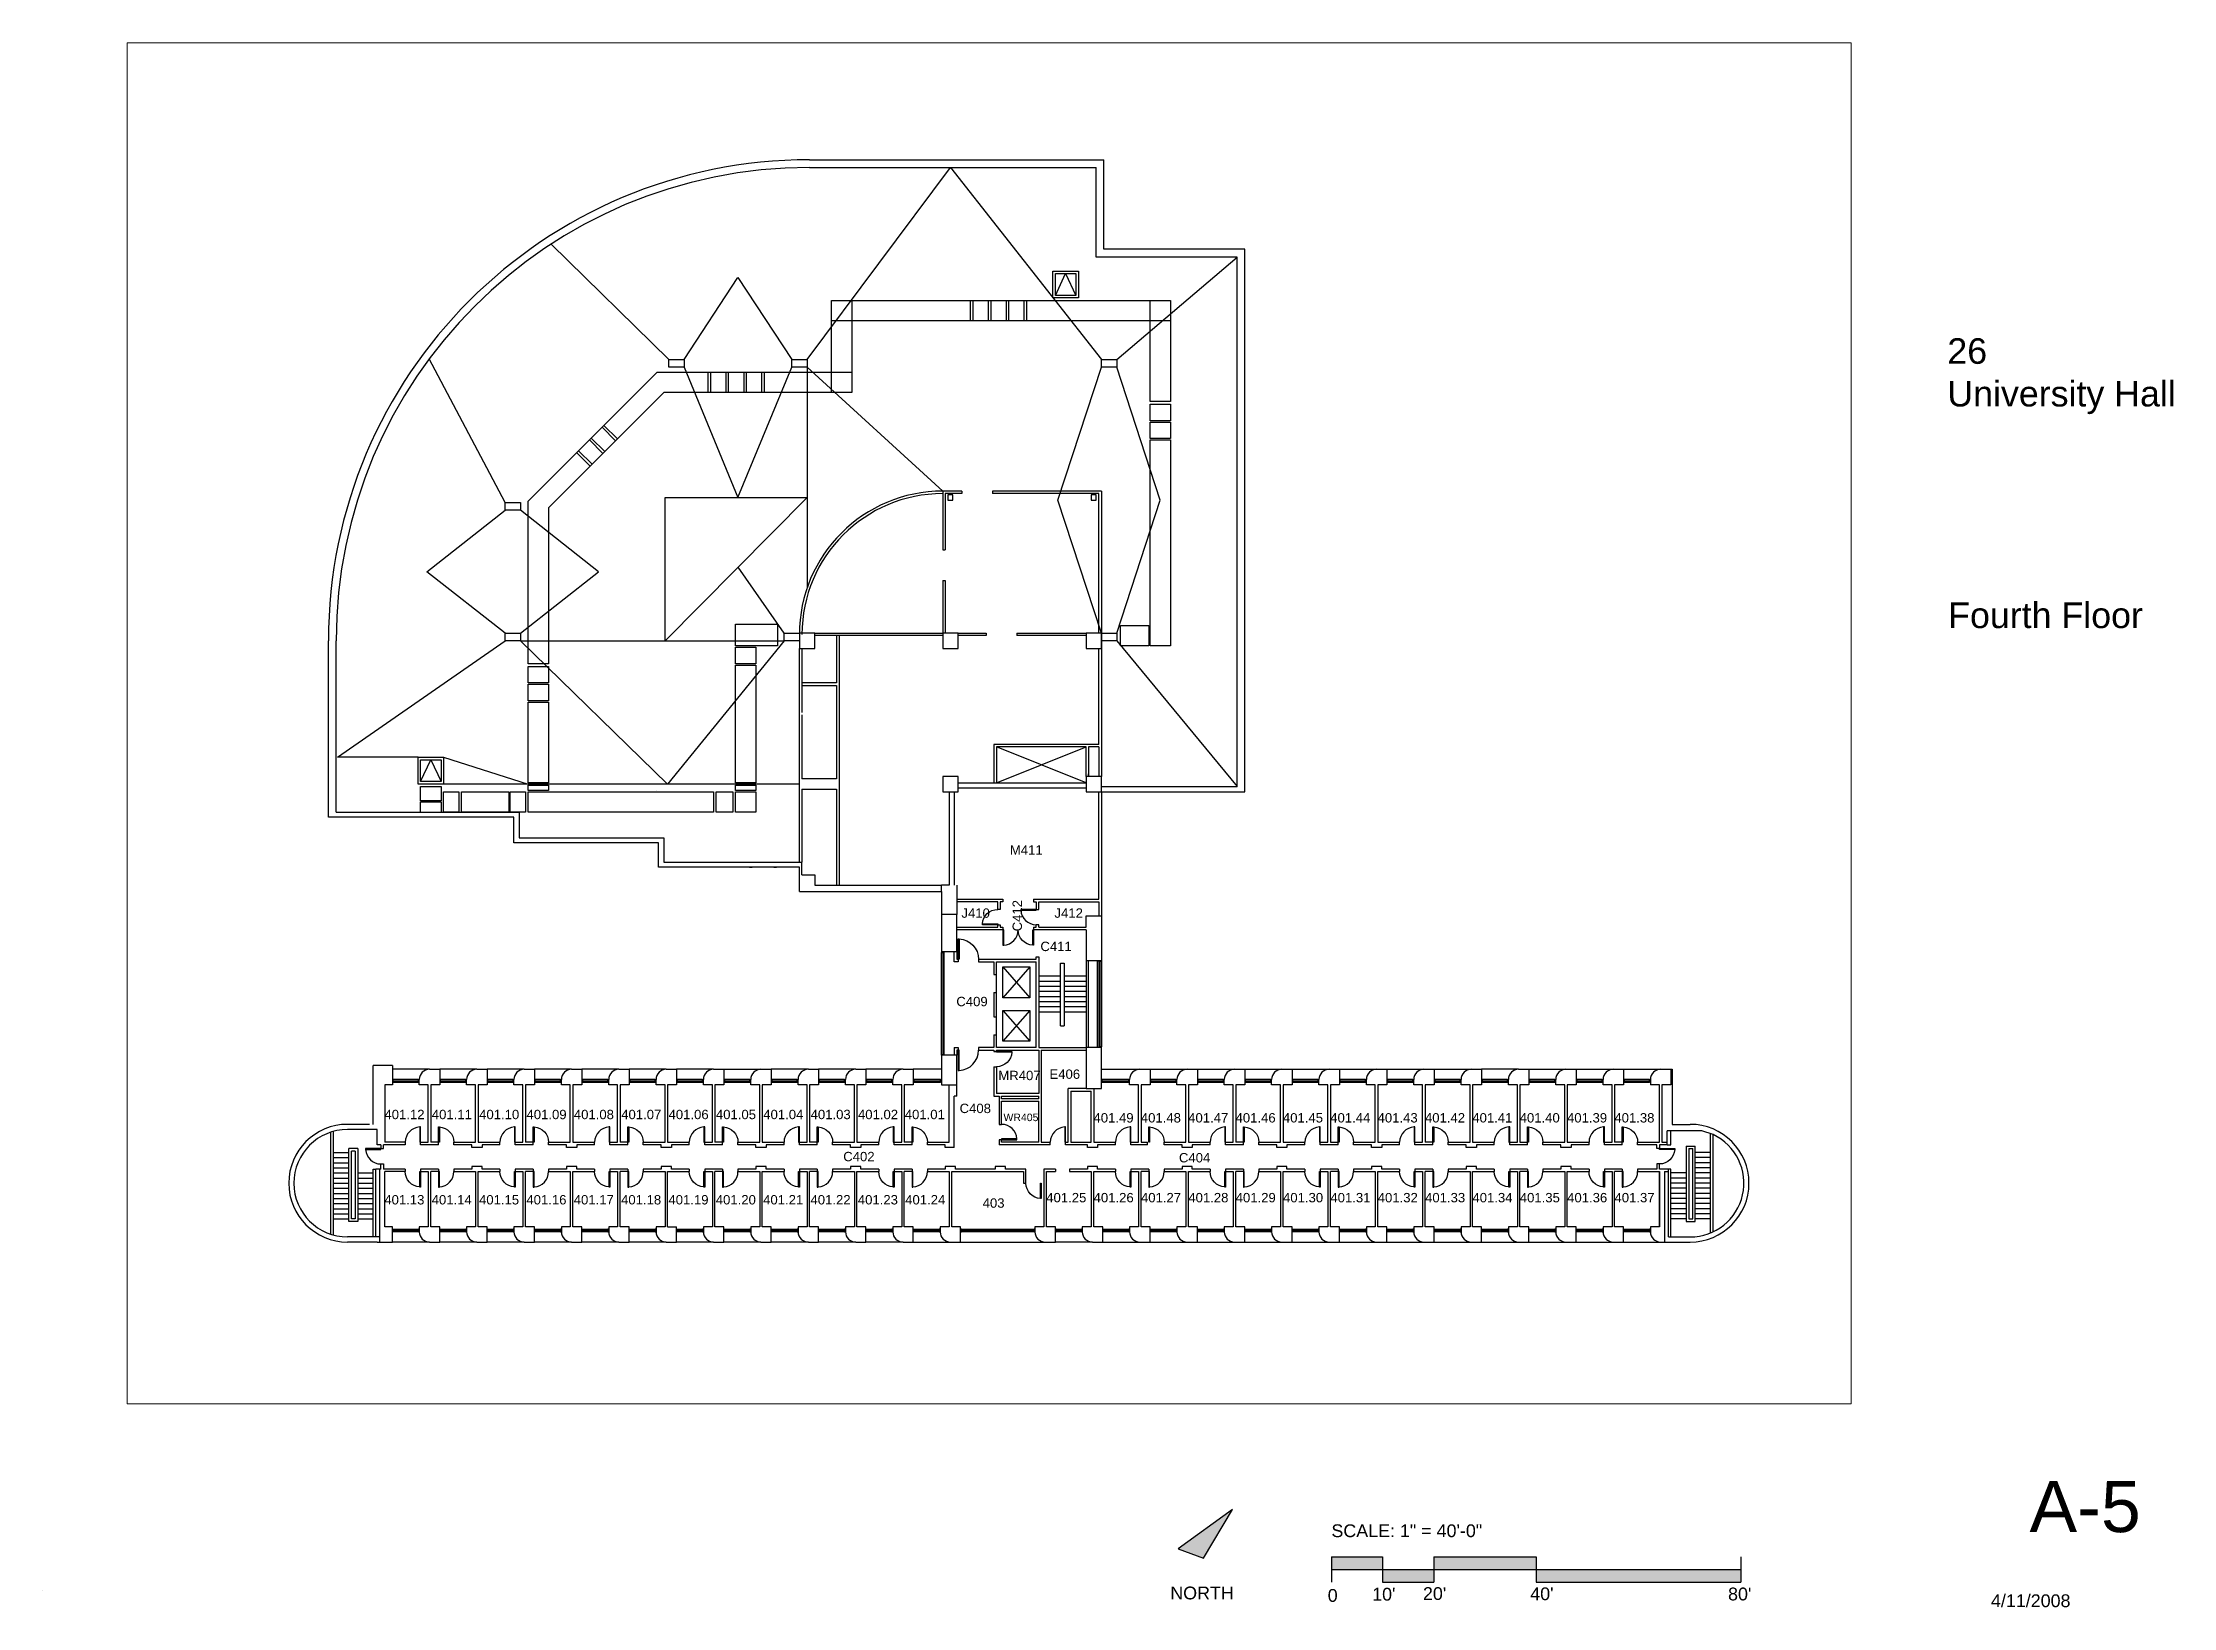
# Paper-space layout '8.5 x 11' of a CAD drawing. Header units: inches. Extents: x -1 to 9.4, y 0.4 to 8.1.
# The model-space entities are those that its viewports show. They can reach past a viewport. Long polylines and large blocks are cut down to what shows.
import ezdxf

# ---------------------------------------------------------------- set-up
doc = ezdxf.new("R2010")
doc.units = ezdxf.units.IN
doc.header["$MEASUREMENT"] = 0
doc.layers.get('0').update_dxf_attribs({"linetype": 'CONTINUOUS'})
doc.layers.get('DEFPOINTS').update_dxf_attribs({"linetype": 'CONTINUOUS'})
for name, color, linetype in [('3', 3, 'CONTINUOUS'), ('A-DOOR', 4, 'CONTINUOUS'), ('A-FLOR-HRAL', 4, 'CONTINUOUS'), ('A-FLOR-STRS', 4, 'CONTINUOUS'), ('A-GLAZ', 3, 'CONTINUOUS'), ('A-PFLR-TEXT', 3, 'CONTINUOUS'), ('A-ROOF-OTLN', 6, 'CONTINUOUS'), ('A-WALL', 5, 'CONTINUOUS'), ('A-WALL-JAMB', 6, 'CONTINUOUS'), ('ARCH', 251, 'CONTINUOUS'), ('FORTHFLOOR', 7, 'CONTINUOUS'), ('M-EQPM-EVTR', 4, 'CONTINUOUS'), ('S-COLS', 6, 'CONTINUOUS')]:
    doc.layers.add(name, color=color, linetype=linetype)
doc.styles.get("Standard").update_dxf_attribs({"font": 'arial.ttf'})

psp = doc.layouts.new('8.5 x 11')

# ---------------------------------------------------------------- texts
at = {"attachment_point": 1}
for s, insert, char_height, width in [('26\\PUniversity Hall', (8.302, 6.617), 0.125, 1.21875), ('SCALE: 1" = 40\'-0" ', (5.294, 0.822), 0.0625, 0.96875), ('{\\fArial|b0|i0|c0|p34;NORTH}', (4.507, 0.518), 0.0625, 0.29353), ('{\\fArial|b0|i0|c0|p34;0}', (5.276, 0.506), 0.0625, 0.0381), ("10'", (5.493, 0.512), 0.0625, 0.09375), ("20'", (5.741, 0.515), 0.0625, 0.09375), ("40'", (6.265, 0.514), 0.0625, 0.09375), ("80'", (7.231, 0.513), 0.0625, 0.09375), ('4/11/2008', (8.515, 0.48), 0.0625, 0.29353)]:
    psp.add_mtext(s, dxfattribs=dict(at, insert=insert, char_height=char_height, width=width))
at = {"layer": 'FORTHFLOOR', "attachment_point": 1}
for s, insert, char_height, width in [('Fourth Floor', (8.306, 5.326), 0.125, 1.1875), ('A-5', (8.703, 1.034), 0.25, 0.34375)]:
    psp.add_mtext(s, dxfattribs=dict(at, insert=insert, char_height=char_height, width=width))

msp = doc.modelspace()

# ---------------------------------------------------------------- texts
at = {"layer": 'A-PFLR-TEXT'}
for s, height, p in [('M411', 22, (-34.6, 214.8)), ('J410', 22, (-148.2, 66.7)), ('J412', 22, (69.8, 66.7)), ('C411', 22, (36.9, -11.4)), ('C409', 22, (-160.2, -140.7)), ('MR407', 22, (-61.7, -314.1)), ('E406', 22, (58.2, -311)), ('401.12', 22, (-1500.8, -405.6)), ('401.11', 22, (-1389.8, -405.6)), ('401.10', 22, (-1278.8, -405.6)), ('401.09', 22, (-1167.8, -405.6)), ('401.08', 22, (-1056.8, -405.6)), ('401.07', 22, (-945.8, -405.6)), ('401.06', 22, (-834.8, -405.6)), ('401.05', 22, (-723.8, -405.6)), ('401.04', 22, (-612.8, -405.6)), ('401.03', 22, (-501.8, -405.6)), ('401.02', 22, (-390.8, -405.6)), ('401.01', 22, (-281.1, -405.6)), ('C408', 22, (-152.5, -391.3)), ('WR405', 17.6, (-49.7, -410.2)), ('401.49', 22, (161.3, -413.4)), ('401.48', 22, (272.3, -413.4)), ('401.47', 22, (383.3, -413.4)), ('401.46', 22, (494.3, -413.4)), ('401.45', 22, (605.3, -413.4)), ('401.44', 22, (716.3, -413.4)), ('401.43', 22, (827.3, -413.4)), ('401.42', 22, (938.3, -413.4)), ('401.41', 22, (1049.3, -413.4)), ('401.40', 22, (1160.3, -413.4)), ('401.39', 22, (1271.3, -413.4)), ('401.38', 22, (1382.3, -413.4)), ('C402', 22, (-425.3, -504.3)), ('C404', 22, (361.6, -507)), ('401.13', 22, (-1501.1, -605.6)), ('401.14', 22, (-1390.1, -605.6)), ('401.15', 22, (-1279.1, -605.6)), ('401.16', 22, (-1168.1, -605.6)), ('401.17', 22, (-1057.1, -605.6)), ('401.18', 22, (-946.1, -605.6)), ('401.19', 22, (-835.1, -605.6)), ('401.20', 22, (-724.1, -605.6)), ('401.21', 22, (-613.1, -605.6)), ('401.22', 22, (-502.1, -605.6)), ('401.23', 22, (-391.1, -605.6)), ('401.24', 22, (-280.1, -605.6)), ('403', 22, (-98.5, -613.3)), ('401.25', 22, (50.6, -600.6)), ('401.26', 22, (161.6, -600.6)), ('401.27', 22, (272.6, -600.6)), ('401.28', 22, (383.6, -600.6)), ('401.29', 22, (494.6, -600.6)), ('401.30', 22, (605.6, -600.6)), ('401.31', 22, (716.6, -600.6)), ('401.32', 22, (827.6, -600.6)), ('401.33', 22, (938.6, -600.6)), ('401.34', 22, (1049.6, -600.6)), ('401.35', 22, (1160.6, -600.6)), ('401.36', 22, (1271.6, -600.6)), ('401.37', 22, (1382.6, -600.6))]:
    msp.add_text(s, height=height, dxfattribs=at).set_placement(p)
msp.add_text('C412', height=22, rotation=90, dxfattribs=at).set_placement((-6.4, 34.9))

# ---------------------------------------------------------------- blocks, each defined once
blk = doc.blocks.new('POINT')
at = {"layer": '3', "linetype": 'Continuous'}
blk.add_line((-2.073, -0.056), (-2.073, -0.056), dxfattribs=at)
blk = doc.blocks.new('A$C3DF82993')
at = {"layer": 'A-DOOR'}
for p, q in [((36, 36), (34, 36)), ((34, 36), (34, 0)), ((36, 0), (36, 36)), ((34, 0), (36, 0))]:
    blk.add_line(p, q, dxfattribs=at)
blk.add_arc((36, 0), 36, 93.1847, 180, dxfattribs=at)

# ---------------------------------------------------------------- linework, layer by layer
for p, q in [((-510.1, 1376.3), (-174.1, 1826.3)), ((-174.1, 1826.3), (179.9, 1376.3)), ((-834.1, 1376.3), (-1109.8, 1646.4)), ((215.9, 1376.3), (497.9, 1616.3)), ((-798.1, 1376.3), (-672.1, 1568.3)), ((-672.1, 1568.3), (-546.1, 1376.3)), ((65.9, 1520.3), (65.9, 1583.3)), ((65.9, 1583.3), (125.9, 1583.3)), ((71.9, 1526.3), (95.9, 1577.3)), ((71.9, 1526.3), (71.9, 1577.3)), ((71.9, 1577.3), (119.9, 1577.3)), ((95.9, 1577.3), (119.9, 1526.3)), ((119.9, 1577.3), (119.9, 1526.3)), ((125.9, 1583.3), (125.9, 1520.3)), ((-453.1, 1514.3), (341.9, 1514.3)), ((-453.1, 1298.3), (-453.1, 1514.3)), ((-405.1, 1514.3), (-405.1, 1298.3)), ((-126.9, 1466.3), (-126.9, 1514.3)), ((-120.9, 1466.3), (-120.9, 1514.3)), ((-84.9, 1466.3), (-84.9, 1514.3)), ((-78.9, 1466.3), (-78.9, 1514.3)), ((-42.9, 1466.3), (-42.9, 1514.3)), ((-36.9, 1466.3), (-36.9, 1514.3)), ((-0.9, 1466.3), (-0.9, 1514.3)), ((5.1, 1466.3), (5.1, 1514.3)), ((125.9, 1520.3), (65.9, 1520.3)), ((119.9, 1526.3), (71.9, 1526.3)), ((293.9, 1277.3), (293.9, 1514.3)), ((341.9, 1514.3), (341.9, 1277.3)), ((341.9, 1466.3), (-453.1, 1466.3)), ((-834.1, 1376.3), (-798.1, 1376.3)), ((-834.1, 1358.3), (-834.1, 1376.3)), ((-798.1, 1358.3), (-834.1, 1358.3)), ((-798.1, 1376.3), (-798.1, 1358.3)), ((-798.1, 1358.3), (-672.1, 1052.3)), ((-672.1, 1052.3), (-546.1, 1358.3)), ((-546.1, 1358.3), (-546.1, 1376.3)), ((-546.1, 1376.3), (-510.1, 1376.3)), ((-510.1, 1358.3), (-546.1, 1358.3)), ((-510.1, 1376.3), (-510.1, 1358.3)), ((-510.1, 1358.3), (-192.1, 1067.3)), ((-510.1, 1358.3), (-510.1, 839.8)), ((77.9, 1046.3), (179.9, 1358.3)), ((179.9, 1376.3), (215.9, 1376.3)), ((179.9, 1358.3), (179.9, 1376.3)), ((215.9, 1358.3), (179.9, 1358.3)), ((215.9, 1376.3), (215.9, 1358.3)), ((317.9, 1046.3), (215.9, 1358.3)), ((-1164.1, 1043.9), (-861.7, 1346.3)), ((-861.7, 1346.3), (-405.1, 1346.3)), ((-741.9, 1298.3), (-741.9, 1346.3)), ((-735.9, 1298.3), (-735.9, 1346.3)), ((-699.9, 1298.3), (-699.9, 1346.3)), ((-693.9, 1298.3), (-693.9, 1346.3)), ((-657.9, 1298.3), (-657.9, 1346.3)), ((-651.9, 1298.3), (-651.9, 1346.3)), ((-615.9, 1298.3), (-615.9, 1346.3)), ((-609.9, 1298.3), (-609.9, 1346.3)), ((-846.1, 1298.3), (-1116.1, 1028.3)), ((-405.1, 1298.3), (-846.1, 1298.3)), ((341.9, 1277.3), (293.9, 1277.3)), ((293.9, 1232.3), (293.9, 1271.3)), ((293.9, 1271.3), (341.9, 1271.3)), ((341.9, 1271.3), (341.9, 1232.3)), ((-990.8, 1217.2), (-958.9, 1185.4)), ((-986.5, 1221.5), (-954.7, 1189.7)), ((341.9, 1232.3), (293.9, 1232.3)), ((293.9, 1190.3), (293.9, 1229.3)), ((293.9, 1229.3), (341.9, 1229.3)), ((341.9, 1229.3), (341.9, 1190.3)), ((-1050.2, 1157.8), (-1018.4, 1125.9)), ((-1046, 1162), (-1014.2, 1130.2)), ((-1020.5, 1187.5), (-988.6, 1155.7)), ((-1016.2, 1191.8), (-984.4, 1160)), ((341.9, 1190.3), (293.9, 1190.3)), ((293.9, 704.3), (293.9, 1187.3)), ((293.9, 1187.3), (341.9, 1187.3)), ((341.9, 1187.3), (341.9, 704.3)), ((-843.1, 716.3), (-510.1, 1052.3)), ((-843.1, 1052.3), (-510.1, 1052.3)), ((-843.1, 716.3), (-843.1, 1052.3)), ((-192.1, 1067.3), (-192.1, 929.3)), ((-147.1, 1067.3), (-192.1, 1067.3)), ((-186.1, 1061.3), (-186.1, 929.3)), ((-147.1, 1061.3), (-186.1, 1061.3)), ((-168.1, 1058.3), (-180.1, 1058.3)), ((-180.1, 1058.3), (-180.1, 1046.3)), ((-168.1, 1046.3), (-168.1, 1058.3)), ((-147.1, 1067.3), (-147.1, 1061.3)), ((179.9, 1067.3), (-75.1, 1067.3)), ((-75.1, 1067.3), (-75.1, 1061.3)), ((173.9, 1061.3), (-75.1, 1061.3)), ((167.9, 1058.3), (155.9, 1058.3)), ((155.9, 1058.3), (155.9, 1046.3)), ((167.9, 1046.3), (167.9, 1058.3)), ((173.9, 734.3), (173.9, 1061.3)), ((179.9, 1067.3), (179.9, 398.3)), ((-1401.1, 878.3), (-1218.1, 1022.3)), ((-999.1, 878.3), (-1182.1, 1022.3)), ((-1164.1, 662.3), (-1164.1, 1043.9)), ((-1116.1, 1028.3), (-1116.1, 662.3)), ((-180.1, 1046.3), (-168.1, 1046.3)), ((179.9, 734.3), (77.9, 1046.3)), ((155.9, 1046.3), (167.9, 1046.3)), ((215.9, 734.3), (317.9, 1046.3)), ((-192.1, 929.3), (-186.1, 929.3)), ((-1218.1, 734.3), (-1401.1, 878.3)), ((-1182.1, 734.3), (-999.1, 878.3)), ((-564.1, 734.3), (-672, 888.9)), ((-192.1, 857.3), (-192.1, 734.3)), ((-192.1, 857.3), (-186.1, 857.3)), ((-186.1, 857.3), (-186.1, 734.3)), ((-678.1, 704.3), (-678.1, 755.3)), ((-678.1, 755.3), (-579.1, 755.3)), ((-579.1, 755.3), (-579.1, 704.3)), ((224.9, 704.3), (224.9, 752.3)), ((224.9, 752.3), (290.9, 752.3)), ((290.9, 752.3), (290.9, 704.3)), ((-1611.1, 443.3), (-1218.1, 716.3)), ((-1218.1, 734.3), (-1182.1, 734.3)), ((-1218.1, 716.3), (-1218.1, 734.3)), ((-1182.1, 716.3), (-1218.1, 716.3)), ((-1182.1, 734.3), (-1182.1, 716.3)), ((-1182.1, 716.3), (-837.1, 380.3)), ((-1182.1, 716.3), (-564.1, 716.3)), ((-564.1, 716.3), (-837.1, 380.3)), ((-579.1, 704.3), (-678.1, 704.3)), ((-678.1, 662.3), (-678.1, 701.3)), ((-678.1, 701.3), (-630.1, 701.3)), ((-630.1, 701.3), (-630.1, 662.3)), ((-564.1, 734.3), (-528.1, 734.3)), ((-564.1, 716.3), (-564.1, 734.3)), ((-528.1, 716.3), (-564.1, 716.3)), ((-528.1, 734.3), (-528.1, 716.3)), ((-492.1, 734.3), (-528.1, 734.3)), ((-528.1, 734.3), (-528.1, 698.3)), ((-492.1, 734.3), (-192.1, 734.3)), ((-492.1, 698.3), (-492.1, 734.3)), ((-192.1, 728.3), (-492.1, 728.3)), ((-441.1, 728.3), (-441.1, 617.3)), ((-435.1, 728.3), (-435.1, 143.3)), ((-156.1, 734.3), (-192.1, 734.3)), ((-192.1, 734.3), (-192.1, 698.3)), ((-156.1, 734.3), (-90.1, 734.3)), ((-156.1, 698.3), (-156.1, 734.3)), ((-90.1, 728.3), (-156.1, 728.3)), ((-90.1, 734.3), (-90.1, 728.3)), ((-18.1, 734.3), (143.9, 734.3)), ((-18.1, 734.3), (-18.1, 728.3)), ((143.9, 728.3), (-18.1, 728.3)), ((179.9, 734.3), (143.9, 734.3)), ((143.9, 734.3), (143.9, 698.3)), ((179.9, 734.3), (215.9, 734.3)), ((179.9, 716.3), (179.9, 734.3)), ((179.9, 698.3), (179.9, 734.3)), ((215.9, 716.3), (179.9, 716.3)), ((215.9, 734.3), (215.9, 716.3)), ((215.9, 716.3), (497.9, 374.3)), ((290.9, 704.3), (224.9, 704.3)), ((341.9, 704.3), (293.9, 704.3)), ((-1116.1, 662.3), (-1164.1, 662.3)), ((-1164.1, 617.3), (-1164.1, 656.3)), ((-1164.1, 656.3), (-1116.1, 656.3)), ((-1116.1, 656.3), (-1116.1, 617.3)), ((-630.1, 662.3), (-678.1, 662.3)), ((-678.1, 383.3), (-678.1, 659.3)), ((-678.1, 659.3), (-630.1, 659.3)), ((-630.1, 659.3), (-630.1, 383.3)), ((-528.1, 197.3), (-528.1, 698.3)), ((-528.1, 698.3), (-492.1, 698.3)), ((-522.1, 698.3), (-522.1, 548.3)), ((-192.1, 698.3), (-156.1, 698.3)), ((143.9, 698.3), (179.9, 698.3)), ((173.9, 473.3), (173.9, 698.3)), ((-1116.1, 617.3), (-1164.1, 617.3)), ((-1164.1, 575.3), (-1164.1, 614.3)), ((-1164.1, 614.3), (-1116.1, 614.3)), ((-1116.1, 614.3), (-1116.1, 575.3)), ((-441.1, 617.3), (-522.1, 617.3)), ((-522.1, 611.3), (-441.1, 611.3)), ((-441.1, 611.3), (-441.1, 392.3)), ((-1116.1, 575.3), (-1164.1, 575.3)), ((-1164.1, 383.3), (-1164.1, 572.3)), ((-1164.1, 572.3), (-1116.1, 572.3)), ((-1116.1, 572.3), (-1116.1, 383.3)), ((-522.1, 542.3), (-522.1, 392.3)), ((173.9, 473.3), (-72.1, 473.3)), ((-72.1, 473.3), (-72.1, 383.3)), ((143.9, 383.3), (-66.1, 467.3)), ((-66.1, 383.3), (143.9, 467.3)), ((143.9, 467.3), (-66.1, 467.3)), ((-66.1, 467.3), (-66.1, 383.3)), ((143.9, 398.3), (143.9, 467.3)), ((149.9, 467.3), (149.9, 398.3)), ((173.9, 467.3), (149.9, 467.3)), ((173.9, 467.3), (173.9, 398.3)), ((-1422.1, 443.3), (-1611.1, 443.3)), ((-1422.1, 380.3), (-1422.1, 443.3)), ((-1422.1, 443.3), (-1362.1, 443.3)), ((-1416.1, 386.3), (-1392.1, 437.3)), ((-1416.1, 386.3), (-1416.1, 437.3)), ((-1416.1, 437.3), (-1368.1, 437.3)), ((-1392.1, 437.3), (-1368.1, 386.3)), ((-1368.1, 437.3), (-1368.1, 386.3)), ((-1362.1, 443.3), (-1164.1, 380.3)), ((-1362.1, 443.3), (-1362.1, 380.3)), ((-1362.1, 380.3), (-1422.1, 380.3)), ((-1368.1, 386.3), (-1416.1, 386.3)), ((-1416.1, 341.3), (-1416.1, 374.3)), ((-1416.1, 374.3), (-1368.1, 374.3)), ((-1368.1, 374.3), (-1368.1, 341.3)), ((-528.1, 380.3), (-1362.1, 380.3)), ((-1362.1, 314.3), (-1362.1, 362.3)), ((-1362.1, 362.3), (-1326.1, 362.3)), ((-1326.1, 362.3), (-1326.1, 314.3)), ((-1320.1, 314.3), (-1320.1, 362.3)), ((-1320.1, 362.3), (-1209.1, 362.3)), ((-1209.1, 362.3), (-1209.1, 314.3)), ((-1206.1, 314.3), (-1206.1, 362.3)), ((-1206.1, 362.3), (-1170.1, 362.3)), ((-1170.1, 362.3), (-1170.1, 314.3)), ((-1116.1, 383.3), (-1164.1, 383.3)), ((-1164.1, 365.3), (-1164.1, 377.3)), ((-1164.1, 377.3), (-1116.1, 377.3)), ((-1116.1, 365.3), (-1164.1, 365.3)), ((-1164.1, 314.3), (-1164.1, 362.3)), ((-1164.1, 362.3), (-729.1, 362.3)), ((-1116.1, 377.3), (-1116.1, 365.3)), ((-864.1, 365.3), (-864.1, 365.3)), ((-729.1, 362.3), (-729.1, 314.3)), ((-723.1, 314.3), (-723.1, 362.3)), ((-723.1, 362.3), (-684.1, 362.3)), ((-684.1, 362.3), (-684.1, 314.3)), ((-630.1, 383.3), (-678.1, 383.3)), ((-678.1, 365.3), (-678.1, 377.3)), ((-678.1, 377.3), (-630.1, 377.3)), ((-630.1, 365.3), (-678.1, 365.3)), ((-678.1, 314.3), (-678.1, 362.3)), ((-678.1, 362.3), (-630.1, 362.3)), ((-630.1, 377.3), (-630.1, 365.3)), ((-630.1, 362.3), (-630.1, 314.3)), ((-441.1, 392.3), (-522.1, 392.3)), ((-522.1, 368.3), (-522.1, 197.3)), ((-522.1, 368.3), (-441.1, 368.3)), ((-441.1, 368.3), (-441.1, 143.3)), ((-1368.1, 341.3), (-1416.1, 341.3)), ((-1416.1, 314.3), (-1416.1, 338.3)), ((-1416.1, 338.3), (-1368.1, 338.3)), ((-1368.1, 338.3), (-1368.1, 314.3)), ((-1326.1, 314.3), (-1362.1, 314.3)), ((-1209.1, 314.3), (-1320.1, 314.3)), ((-1170.1, 314.3), (-1206.1, 314.3)), ((-729.1, 314.3), (-1164.1, 314.3)), ((-684.1, 314.3), (-723.1, 314.3)), ((-630.1, 314.3), (-678.1, 314.3))]:
    msp.add_line(p, q)
for radius in [336, 330]:
    msp.add_arc((-192.1, 731.3), radius, 90, 180)
at = {"layer": 'A-FLOR-HRAL'}
for p, q in [((83.9, -186.7), (83.9, -39.7)), ((83.9, -39.7), (92.9, -39.7)), ((92.9, -39.7), (92.9, -186.7)), ((83.9, -186.7), (92.9, -186.7)), ((-1584.1, -645.7), (-1584.1, -474.7)), ((-1563.1, -474.7), (-1584.1, -474.7)), ((-1578.1, -639.7), (-1578.1, -480.7)), ((-1569.1, -480.7), (-1578.1, -480.7)), ((-1569.1, -480.7), (-1569.1, -639.7)), ((-1563.1, -474.7), (-1563.1, -645.7)), ((1550.9, -468.7), (1550.9, -645.7)), ((1550.9, -468.7), (1571.9, -468.7)), ((1556.9, -474.7), (1556.9, -639.7)), ((1556.9, -474.7), (1565.9, -474.7)), ((1565.9, -639.7), (1565.9, -474.7)), ((1571.9, -645.7), (1571.9, -468.7)), ((-1527.1, -681.7), (-1527.1, -522.7)), ((-1527.1, -522.7), (-1521.1, -522.7)), ((-1521.1, -681.7), (-1521.1, -522.7)), ((1508.9, -681.7), (1508.9, -522.7)), ((1514.9, -681.7), (1514.9, -522.7)), ((-1563.1, -645.7), (-1584.1, -645.7)), ((-1569.1, -639.7), (-1578.1, -639.7)), ((1550.9, -645.7), (1571.9, -645.7)), ((1556.9, -639.7), (1565.9, -639.7))]:
    msp.add_line(p, q, dxfattribs=at)
at = {"layer": 'A-FLOR-STRS'}
for p, q in [((143.9, -33.7), (143.9, -237.7)), ((32.9, -69.7), (83.9, -69.7)), ((32.9, -81.7), (83.9, -81.7)), ((32.9, -93.7), (83.9, -93.7)), ((92.9, -69.7), (143.9, -69.7)), ((92.9, -81.7), (143.9, -81.7)), ((92.9, -93.7), (143.9, -93.7)), ((32.9, -105.7), (83.9, -105.7)), ((32.9, -117.7), (83.9, -117.7)), ((32.9, -129.7), (83.9, -129.7)), ((32.9, -141.7), (83.9, -141.7)), ((92.9, -105.7), (143.9, -105.7)), ((92.9, -117.7), (143.9, -117.7)), ((92.9, -129.7), (143.9, -129.7)), ((92.9, -141.7), (143.9, -141.7)), ((32.9, -153.7), (83.9, -153.7)), ((92.9, -153.7), (143.9, -153.7)), ((-1620.1, -483.7), (-1584.1, -483.7)), ((-1620.1, -495.7), (-1584.1, -495.7)), ((1607.9, -483.7), (1571.9, -483.7)), ((1607.9, -495.7), (1571.9, -495.7)), ((-1620.1, -507.7), (-1584.1, -507.7)), ((-1620.1, -519.7), (-1584.1, -519.7)), ((-1620.1, -531.7), (-1584.1, -531.7)), ((-1620.1, -543.7), (-1584.1, -543.7)), ((-1563.1, -531.7), (-1527.1, -531.7)), ((-1563.1, -543.7), (-1527.1, -543.7)), ((1550.9, -531.7), (1514.9, -531.7)), ((1550.9, -543.7), (1514.9, -543.7)), ((1607.9, -507.7), (1571.9, -507.7)), ((1607.9, -519.7), (1571.9, -519.7)), ((1607.9, -531.7), (1571.9, -531.7)), ((1607.9, -543.7), (1571.9, -543.7)), ((-1620.1, -555.7), (-1584.1, -555.7)), ((-1620.1, -567.7), (-1584.1, -567.7)), ((-1620.1, -579.7), (-1584.1, -579.7)), ((-1620.1, -591.7), (-1584.1, -591.7)), ((-1563.1, -555.7), (-1527.1, -555.7)), ((-1563.1, -567.7), (-1527.1, -567.7)), ((-1563.1, -579.7), (-1527.1, -579.7)), ((-1563.1, -591.7), (-1527.1, -591.7)), ((1550.9, -555.7), (1514.9, -555.7)), ((1550.9, -567.7), (1514.9, -567.7)), ((1550.9, -579.7), (1514.9, -579.7)), ((1550.9, -591.7), (1514.9, -591.7)), ((1607.9, -555.7), (1571.9, -555.7)), ((1607.9, -567.7), (1571.9, -567.7)), ((1607.9, -579.7), (1571.9, -579.7)), ((1607.9, -591.7), (1571.9, -591.7)), ((-1620.1, -603.7), (-1584.1, -603.7)), ((-1620.1, -615.7), (-1584.1, -615.7)), ((-1620.1, -627.7), (-1584.1, -627.7)), ((-1620.1, -639.7), (-1584.1, -639.7)), ((-1563.1, -603.7), (-1527.1, -603.7)), ((-1563.1, -615.7), (-1527.1, -615.7)), ((-1563.1, -627.7), (-1527.1, -627.7)), ((-1563.1, -639.7), (-1527.1, -639.7)), ((1550.9, -603.7), (1514.9, -603.7)), ((1550.9, -615.7), (1514.9, -615.7)), ((1550.9, -627.7), (1514.9, -627.7)), ((1550.9, -639.7), (1514.9, -639.7)), ((1607.9, -603.7), (1571.9, -603.7)), ((1607.9, -615.7), (1571.9, -615.7)), ((1607.9, -627.7), (1571.9, -627.7)), ((1607.9, -639.7), (1571.9, -639.7))]:
    msp.add_line(p, q, dxfattribs=at)
at = {"layer": 'A-GLAZ'}
for p, q in [((-195.1, -253.7), (-195.1, -14.7)), ((-192.1, -14.7), (-192.1, -253.7)), ((-189.1, -253.7), (-189.1, -14.7)), ((173.9, -35.7), (173.9, -235.7)), ((176.9, -235.7), (176.9, -35.7)), ((179.9, -35.7), (179.9, -235.7)), ((-1421.1, -312.7), (-1480.1, -312.7)), ((-1480.1, -315.7), (-1421.1, -315.7)), ((-1480.1, -318.7), (-1421.1, -318.7)), ((-1310.1, -312.7), (-1369.1, -312.7)), ((-1369.1, -315.7), (-1310.1, -315.7)), ((-1369.1, -318.7), (-1310.1, -318.7)), ((-1199.1, -312.7), (-1258.1, -312.7)), ((-1258.1, -315.7), (-1199.1, -315.7)), ((-1258.1, -318.7), (-1199.1, -318.7)), ((-1088.1, -312.7), (-1147.1, -312.7)), ((-1147.1, -315.7), (-1088.1, -315.7)), ((-1147.1, -318.7), (-1088.1, -318.7)), ((-977.1, -312.7), (-1036.1, -312.7)), ((-1036.1, -315.7), (-977.1, -315.7)), ((-1036.1, -318.7), (-977.1, -318.7)), ((-866.1, -312.7), (-925.1, -312.7)), ((-925.1, -315.7), (-866.1, -315.7)), ((-925.1, -318.7), (-866.1, -318.7)), ((-755.1, -312.7), (-814.1, -312.7)), ((-814.1, -315.7), (-755.1, -315.7)), ((-814.1, -318.7), (-755.1, -318.7)), ((-644.1, -312.7), (-703.1, -312.7)), ((-703.1, -315.7), (-644.1, -315.7)), ((-703.1, -318.7), (-644.1, -318.7)), ((-533.1, -312.7), (-592.1, -312.7)), ((-592.1, -315.7), (-533.1, -315.7)), ((-592.1, -318.7), (-533.1, -318.7)), ((-422.1, -312.7), (-481.1, -312.7)), ((-481.1, -315.7), (-422.1, -315.7)), ((-481.1, -318.7), (-422.1, -318.7)), ((-311.1, -312.7), (-370.1, -312.7)), ((-370.1, -315.7), (-311.1, -315.7)), ((-370.1, -318.7), (-311.1, -318.7)), ((-197.1, -312.7), (-259.1, -312.7)), ((-259.1, -315.7), (-197.1, -315.7)), ((-259.1, -318.7), (-197.1, -318.7)), ((243.9, -312.7), (181.9, -312.7)), ((181.9, -315.7), (243.9, -315.7)), ((181.9, -318.7), (243.9, -318.7)), ((354.9, -312.7), (295.9, -312.7)), ((295.9, -315.7), (354.9, -315.7)), ((295.9, -318.7), (354.9, -318.7)), ((465.9, -312.7), (406.9, -312.7)), ((406.9, -315.7), (465.9, -315.7)), ((406.9, -318.7), (465.9, -318.7)), ((576.9, -312.7), (517.9, -312.7)), ((517.9, -315.7), (576.9, -315.7)), ((517.9, -318.7), (576.9, -318.7)), ((687.9, -312.7), (628.9, -312.7)), ((628.9, -315.7), (687.9, -315.7)), ((628.9, -318.7), (687.9, -318.7)), ((798.9, -312.7), (739.9, -312.7)), ((739.9, -315.7), (798.9, -315.7)), ((739.9, -318.7), (798.9, -318.7)), ((909.9, -312.7), (850.9, -312.7)), ((850.9, -315.7), (909.9, -315.7)), ((850.9, -318.7), (909.9, -318.7)), ((1020.9, -312.7), (961.9, -312.7)), ((961.9, -315.7), (1020.9, -315.7)), ((961.9, -318.7), (1020.9, -318.7)), ((1131.9, -312.7), (1072.9, -312.7)), ((1072.9, -315.7), (1131.9, -315.7)), ((1072.9, -318.7), (1131.9, -318.7)), ((1242.9, -312.7), (1183.9, -312.7)), ((1183.9, -315.7), (1242.9, -315.7)), ((1183.9, -318.7), (1242.9, -318.7)), ((1353.9, -312.7), (1294.9, -312.7)), ((1294.9, -315.7), (1353.9, -315.7)), ((1294.9, -318.7), (1353.9, -318.7)), ((1464.9, -312.7), (1405.9, -312.7)), ((1405.9, -315.7), (1464.9, -315.7)), ((1405.9, -318.7), (1464.9, -318.7)), ((-1480.1, -663.7), (-1421.1, -663.7)), ((-1480.1, -666.7), (-1421.1, -666.7)), ((-1421.1, -669.7), (-1480.1, -669.7)), ((-1369.1, -663.7), (-1310.1, -663.7)), ((-1369.1, -666.7), (-1310.1, -666.7)), ((-1310.1, -669.7), (-1369.1, -669.7)), ((-1258.1, -663.7), (-1199.1, -663.7)), ((-1258.1, -666.7), (-1199.1, -666.7)), ((-1199.1, -669.7), (-1258.1, -669.7)), ((-1147.1, -663.7), (-1088.1, -663.7)), ((-1147.1, -666.7), (-1088.1, -666.7)), ((-1088.1, -669.7), (-1147.1, -669.7)), ((-1036.1, -663.7), (-977.1, -663.7)), ((-1036.1, -666.7), (-977.1, -666.7)), ((-977.1, -669.7), (-1036.1, -669.7)), ((-925.1, -663.7), (-866.1, -663.7)), ((-925.1, -666.7), (-866.1, -666.7)), ((-866.1, -669.7), (-925.1, -669.7)), ((-814.1, -663.7), (-755.1, -663.7)), ((-814.1, -666.7), (-755.1, -666.7)), ((-755.1, -669.7), (-814.1, -669.7)), ((-703.1, -663.7), (-644.1, -663.7)), ((-703.1, -666.7), (-644.1, -666.7)), ((-644.1, -669.7), (-703.1, -669.7)), ((-592.1, -663.7), (-533.1, -663.7)), ((-592.1, -666.7), (-533.1, -666.7)), ((-533.1, -669.7), (-592.1, -669.7)), ((-481.1, -663.7), (-422.1, -663.7)), ((-481.1, -666.7), (-422.1, -666.7)), ((-422.1, -669.7), (-481.1, -669.7)), ((-370.1, -663.7), (-311.1, -663.7)), ((-370.1, -666.7), (-311.1, -666.7)), ((-311.1, -669.7), (-370.1, -669.7)), ((-259.1, -663.7), (-200.1, -663.7)), ((-259.1, -666.7), (-200.1, -666.7)), ((-200.1, -669.7), (-259.1, -669.7)), ((-148.1, -663.7), (21.9, -663.8)), ((-148.1, -666.7), (21.9, -666.7)), ((21.9, -669.7), (-148.1, -669.7)), ((73.9, -663.7), (132.9, -663.7)), ((73.9, -666.7), (132.9, -666.7)), ((132.9, -669.7), (73.9, -669.7)), ((184.9, -663.7), (243.9, -663.7)), ((184.9, -666.7), (243.9, -666.7)), ((243.9, -669.7), (184.9, -669.7)), ((295.9, -663.7), (354.9, -663.7)), ((295.9, -666.7), (354.9, -666.7)), ((354.9, -669.7), (295.9, -669.7)), ((406.9, -663.7), (465.9, -663.7)), ((406.9, -666.7), (465.9, -666.7)), ((465.9, -669.7), (406.9, -669.7)), ((517.9, -663.7), (576.9, -663.7)), ((517.9, -666.7), (576.9, -666.7)), ((576.9, -669.7), (517.9, -669.7)), ((628.9, -663.7), (687.9, -663.7)), ((628.9, -666.7), (687.9, -666.7)), ((687.9, -669.7), (628.9, -669.7)), ((739.9, -663.7), (798.9, -663.7)), ((739.9, -666.7), (798.9, -666.7)), ((798.9, -669.7), (739.9, -669.7)), ((850.9, -663.7), (909.9, -663.7)), ((850.9, -666.7), (909.9, -666.7)), ((909.9, -669.7), (850.9, -669.7)), ((961.9, -663.7), (1020.9, -663.7)), ((961.9, -666.7), (1020.9, -666.7)), ((1020.9, -669.7), (961.9, -669.7)), ((1072.9, -663.7), (1131.9, -663.7)), ((1072.9, -666.7), (1131.9, -666.7)), ((1131.9, -669.7), (1072.9, -669.7)), ((1183.9, -663.7), (1242.9, -663.7)), ((1183.9, -666.7), (1242.9, -666.7)), ((1242.9, -669.7), (1183.9, -669.7)), ((1294.9, -663.7), (1353.9, -663.7)), ((1294.9, -666.7), (1353.9, -666.7)), ((1353.9, -669.7), (1294.9, -669.7)), ((1405.9, -663.7), (1464.9, -663.7)), ((1405.9, -666.7), (1464.9, -666.7)), ((1464.9, -669.7), (1405.9, -669.7))]:
    msp.add_line(p, q, dxfattribs=at)
at = {"layer": 'A-ROOF-OTLN'}
for p, q in [((-504.1, 1844.3), (185.9, 1844.3)), ((-504.1, 1826.3), (167.9, 1826.3)), ((167.9, 1616.3), (167.9, 1826.3)), ((185.9, 1634.3), (185.9, 1844.3)), ((497.9, 1616.3), (167.9, 1616.3)), ((515.9, 1634.3), (185.9, 1634.3)), ((497.9, 374.3), (497.9, 1616.3)), ((515.9, 362.3), (515.9, 1634.3)), ((-1632.1, 302.3), (-1632.1, 716.3)), ((-1614.1, 314.3), (-1614.1, 716.3)), ((179.9, 374.3), (497.9, 374.3)), ((179.9, 362.3), (515.9, 362.3)), ((-1197.1, 302.3), (-1632.1, 302.3)), ((-1614.1, 314.3), (-1185.1, 314.3)), ((-1197.1, 242.3), (-1197.1, 302.3)), ((-1185.1, 314.3), (-1185.1, 254.3)), ((-1185.1, 254.3), (-846.1, 254.3)), ((-846.1, 254.3), (-846.1, 197.3)), ((-858.1, 242.3), (-1197.1, 242.3)), ((-858.1, 185.3), (-858.1, 242.3)), ((-528.1, 185.3), (-858.1, 185.3)), ((-846.1, 197.3), (-522.1, 197.3)), ((-645.1, 185.3), (-639.1, 185.3)), ((-588.1, 185.3), (-582.1, 185.3)), ((-528.1, 128.3), (-528.1, 185.3)), ((-522.1, 167.3), (-522.1, 197.3)), ((-522.1, 167.3), (-492.1, 167.3)), ((-492.1, 167.3), (-492.1, 143.3)), ((-528.1, 128.3), (-195.1, 128.3)), ((-492.1, 143.3), (-195.1, 143.3)), ((-195.1, 128.3), (-195.1, 143.3)), ((149.9, -237.7), (149.9, -33.7)), ((169.7, -33.7), (169.7, -237.7)), ((-66.1, -108.7), (-66.1, -66.7)), ((-66.1, -207.7), (-66.1, -165.7)), ((-1395.1, -288.7), (-1482.1, -288.7)), ((-1284.1, -288.7), (-1371.1, -288.7)), ((-1173.1, -288.7), (-1260.1, -288.7)), ((-1062.1, -288.7), (-1149.1, -288.7)), ((-951.1, -288.7), (-1038.1, -288.7)), ((-840.1, -288.7), (-927.1, -288.7)), ((-729.1, -288.7), (-816.1, -288.7)), ((-705.1, -288.7), (-618.1, -288.7)), ((-507.1, -288.7), (-594.1, -288.7)), ((-396.1, -288.7), (-483.1, -288.7)), ((-285.1, -288.7), (-372.1, -288.7)), ((-195.1, -288.7), (-261.1, -288.7)), ((179.9, -288.7), (269.9, -288.7)), ((293.9, -288.7), (380.9, -288.7)), ((404.9, -288.7), (491.9, -288.7)), ((515.9, -288.7), (602.9, -288.7)), ((626.9, -288.7), (713.9, -288.7)), ((737.9, -288.7), (824.9, -288.7)), ((848.9, -288.7), (935.9, -288.7)), ((959.9, -288.7), (1046.9, -288.7)), ((1157.9, -288.7), (1070.9, -288.7)), ((1181.9, -288.7), (1268.9, -288.7)), ((1292.9, -288.7), (1379.9, -288.7)), ((1403.9, -288.7), (1490.9, -288.7)), ((-1395.1, -693.7), (-1482.1, -693.7)), ((-1284.1, -693.7), (-1371.1, -693.7)), ((-1173.1, -693.7), (-1260.1, -693.7)), ((-1062.1, -693.7), (-1149.1, -693.7)), ((-951.1, -693.7), (-1038.1, -693.7)), ((-840.1, -693.7), (-927.1, -693.7)), ((-729.1, -693.7), (-816.1, -693.7)), ((-618.1, -693.7), (-705.1, -693.7)), ((-507.1, -693.7), (-594.1, -693.7)), ((-396.1, -693.7), (-483.1, -693.7)), ((-285.1, -693.7), (-372.1, -693.7)), ((-261.1, -693.7), (-174.1, -693.7)), ((-150.1, -693.7), (47.9, -693.7)), ((182.9, -693.7), (269.9, -693.7)), ((293.9, -693.7), (380.9, -693.7)), ((404.9, -693.7), (491.9, -693.7)), ((515.9, -693.7), (602.9, -693.7)), ((626.9, -693.7), (713.9, -693.7)), ((737.9, -693.7), (824.9, -693.7)), ((848.9, -693.7), (935.9, -693.7)), ((959.9, -693.7), (1046.9, -693.7)), ((1070.9, -693.7), (1157.9, -693.7)), ((1181.9, -693.7), (1268.9, -693.7)), ((1292.9, -693.7), (1379.9, -693.7)), ((1403.9, -693.7), (1490.9, -693.7))]:
    msp.add_line(p, q, dxfattribs=at)
for radius in [1128, 1110]:
    msp.add_arc((-504.1, 716.3), radius, 90, 180, dxfattribs=at)
at = {"layer": 'A-WALL'}
for p, q in [((-177.1, 362.3), (-177.1, 143.3)), ((-165.1, 362.3), (-165.1, 143.3)), ((-156.1, 383.3), (143.9, 383.3)), ((-156.1, 371.3), (143.9, 371.3)), ((173.9, 110.3), (173.9, 362.3)), ((179.9, 362.3), (179.9, 71.3)), ((-177.1, 143.3), (-195.1, 143.3)), ((-195.1, 128.3), (-195.1, 74.3)), ((-159.1, 143.3), (-159.1, 74.3)), ((-159.1, 110.3), (-51.1, 110.3)), ((-63.1, 104.3), (-159.1, 104.3)), ((-63.1, 86.3), (-63.1, 104.3)), ((-57.1, 104.3), (-57.1, 86.3)), ((-51.1, 104.3), (-57.1, 104.3)), ((-51.1, 110.3), (-51.1, 104.3)), ((20.9, 110.3), (173.9, 110.3)), ((20.9, 110.3), (20.9, 104.3)), ((20.9, 104.3), (26.9, 104.3)), ((26.9, 104.3), (26.9, 86.3)), ((32.9, 104.3), (101.9, 104.3)), ((32.9, 86.3), (32.9, 104.3)), ((101.9, 104.3), (173.9, 104.3)), ((173.9, 104.3), (173.9, 71.3)), ((-159.1, 74.3), (-195.1, 74.3)), ((-195.1, 74.3), (-195.1, -12.7)), ((-159.1, -12.7), (-159.1, 74.3)), ((-57.1, 86.3), (-63.1, 86.3)), ((-63.1, 50.3), (-57.1, 50.3)), ((-63.1, 44.3), (-63.1, 50.3)), ((-57.1, 50.3), (-57.1, 44.3)), ((26.9, 86.3), (32.9, 86.3)), ((26.9, 44.3), (26.9, 50.3)), ((32.9, 50.3), (26.9, 50.3)), ((32.9, 44.3), (32.9, 50.3)), ((143.9, 71.3), (179.9, 71.3)), ((143.9, 44.3), (143.9, 71.3)), ((179.9, 71.3), (179.9, -33.7)), ((-159.1, 44.3), (-63.1, 44.3)), ((-51.2, 38.3), (-159.1, 38.3)), ((-57.1, 44.3), (-51.2, 44.3)), ((-51.2, 44.3), (-51.2, 38.3)), ((143.9, 38.3), (19.8, 38.3)), ((20.8, 44.3), (26.9, 44.3)), ((20.8, 44.3), (20.8, 38.3)), ((32.9, 44.3), (101.9, 44.3)), ((101.9, 44.3), (143.9, 44.3)), ((143.9, 38.3), (143.9, -33.7)), ((-195.1, -12.7), (-159.1, -12.7)), ((-165.1, -36.7), (-165.1, -12.7)), ((-156.1, -36.7), (-165.1, -36.7)), ((-159.1, -12.7), (-159.1, -30.7)), ((-159.1, -30.7), (-156.1, -30.7)), ((-156.1, -30.7), (-156.1, -36.7)), ((-108.1, -30.7), (26.9, -30.7)), ((-108.1, -30.7), (-108.1, -36.7)), ((-108.1, -36.7), (-72.1, -36.7)), ((-72.1, -36.7), (-72.1, -66.7)), ((-66.1, -36.7), (26.9, -36.7)), ((-66.1, -66.7), (-66.1, -36.7)), ((26.9, -24.7), (32.9, -24.7)), ((26.9, -30.7), (26.9, -24.7)), ((26.9, -237.7), (26.9, -36.7)), ((32.9, -24.7), (32.9, -237.7)), ((143.9, -33.7), (179.9, -33.7)), ((-72.1, -66.7), (-66.1, -66.7)), ((-72.1, -108.7), (-72.1, -165.7)), ((-72.1, -108.7), (-66.1, -108.7)), ((-66.1, -165.7), (-66.1, -108.7)), ((-72.1, -165.7), (-66.1, -165.7)), ((-165.1, -237.7), (-165.1, -255.7)), ((-165.1, -237.7), (-156.1, -237.7)), ((-156.1, -243.7), (-159.1, -243.7)), ((-159.1, -243.7), (-159.1, -255.7)), ((-156.1, -237.7), (-156.1, -243.7)), ((-72.1, -237.7), (-108.1, -237.7)), ((-108.1, -237.7), (-108.1, -243.7)), ((-108.1, -243.7), (-72.1, -243.7)), ((-72.1, -207.7), (-72.1, -237.7)), ((-72.1, -207.7), (-66.1, -207.7)), ((-72.1, -243.7), (-72.1, -246.7)), ((-72.1, -246.7), (-66.1, -246.7)), ((-66.1, -237.7), (-66.1, -207.7)), ((26.9, -237.7), (-66.1, -237.7)), ((-66.1, -243.7), (32.9, -243.7)), ((-66.1, -246.7), (-66.1, -243.7)), ((32.9, -237.7), (143.9, -237.7)), ((32.9, -243.7), (32.9, -345.7)), ((38.9, -243.7), (143.9, -243.7)), ((38.9, -243.7), (38.9, -459.7)), ((-1527.1, -417.7), (-1527.1, -279.7)), ((-1482.1, -279.7), (-1527.1, -279.7)), ((-1482.1, -279.7), (-1482.1, -324.7)), ((-1395.1, -288.7), (-1371.1, -288.7)), ((-1371.1, -288.7), (-1371.1, -324.7)), ((-1284.1, -288.7), (-1260.1, -288.7)), ((-1260.1, -288.7), (-1260.1, -324.7)), ((-1173.1, -288.7), (-1149.1, -288.7)), ((-1149.1, -288.7), (-1149.1, -324.7)), ((-1062.1, -288.7), (-1038.1, -288.7)), ((-1038.1, -288.7), (-1038.1, -324.7)), ((-951.1, -288.7), (-927.1, -288.7)), ((-927.1, -288.7), (-927.1, -324.7)), ((-840.1, -288.7), (-816.1, -288.7)), ((-816.1, -288.7), (-816.1, -324.7)), ((-729.1, -288.7), (-705.1, -288.7)), ((-705.1, -288.7), (-705.1, -324.7)), ((-618.1, -288.7), (-594.1, -288.7)), ((-594.1, -288.7), (-594.1, -324.7)), ((-507.1, -288.7), (-483.1, -288.7)), ((-483.1, -288.7), (-483.1, -324.7)), ((-396.1, -288.7), (-372.1, -288.7)), ((-372.1, -288.7), (-372.1, -324.7)), ((-285.1, -288.7), (-261.1, -288.7)), ((-261.1, -288.7), (-261.1, -324.7)), ((-72.1, -282.7), (-72.1, -351.7)), ((-72.1, -282.7), (-66.1, -282.7)), ((-66.1, -282.7), (-66.1, -345.7)), ((269.9, -288.7), (293.9, -288.7)), ((293.9, -288.7), (293.9, -324.7)), ((380.9, -288.7), (404.9, -288.7)), ((404.9, -288.7), (404.9, -324.7)), ((491.9, -288.7), (515.9, -288.7)), ((515.9, -288.7), (515.9, -324.7)), ((602.9, -288.7), (626.9, -288.7)), ((626.9, -288.7), (626.9, -324.7)), ((713.9, -288.7), (737.9, -288.7)), ((737.9, -288.7), (737.9, -324.7)), ((824.9, -288.7), (848.9, -288.7)), ((848.9, -288.7), (848.9, -324.7)), ((935.9, -288.7), (959.9, -288.7)), ((959.9, -288.7), (959.9, -324.7)), ((1046.9, -288.7), (1070.9, -288.7)), ((1070.9, -288.7), (1070.9, -324.7)), ((1157.9, -288.7), (1181.9, -288.7)), ((1181.9, -288.7), (1181.9, -324.7)), ((1268.9, -288.7), (1292.9, -288.7)), ((1292.9, -288.7), (1292.9, -324.7)), ((1379.9, -288.7), (1403.9, -288.7)), ((1403.9, -288.7), (1403.9, -324.7)), ((1490.9, -288.7), (1514.9, -288.7)), ((1514.9, -288.7), (1514.9, -324.7)), ((1514.9, -288.7), (1517.9, -288.7)), ((1517.9, -288.7), (1517.9, -417.7)), ((-1500.1, -324.7), (-1500.1, -459.7)), ((-1482.1, -324.7), (-1500.1, -324.7)), ((-1419.1, -324.7), (-1419.1, -312.7)), ((-1398.1, -324.7), (-1419.1, -324.7)), ((-1398.1, -459.7), (-1398.1, -324.7)), ((-1392.1, -324.7), (-1392.1, -459.7)), ((-1371.1, -324.7), (-1392.1, -324.7)), ((-1308.1, -324.7), (-1308.1, -312.7)), ((-1287.1, -324.7), (-1308.1, -324.7)), ((-1287.1, -459.7), (-1287.1, -324.7)), ((-1281.1, -324.7), (-1281.1, -459.7)), ((-1260.1, -324.7), (-1281.1, -324.7)), ((-1197.1, -324.7), (-1197.1, -312.7)), ((-1176.1, -324.7), (-1197.1, -324.7)), ((-1176.1, -459.7), (-1176.1, -324.7)), ((-1149.1, -324.7), (-1170.1, -324.7)), ((-1170.1, -324.7), (-1170.1, -459.7)), ((-1086.1, -324.7), (-1086.1, -312.7)), ((-1065.1, -324.7), (-1086.1, -324.7)), ((-1065.1, -459.7), (-1065.1, -324.7)), ((-1059.1, -324.7), (-1059.1, -459.7)), ((-1038.1, -324.7), (-1059.1, -324.7)), ((-975.1, -324.7), (-975.1, -312.7)), ((-954.1, -324.7), (-975.1, -324.7)), ((-954.1, -459.7), (-954.1, -324.7)), ((-948.1, -324.7), (-948.1, -459.7)), ((-927.1, -324.7), (-948.1, -324.7)), ((-864.1, -324.7), (-864.1, -312.7)), ((-843.1, -324.7), (-864.1, -324.7)), ((-843.1, -459.7), (-843.1, -324.7)), ((-837.1, -324.7), (-837.1, -459.7)), ((-816.1, -324.7), (-837.1, -324.7)), ((-753.1, -324.7), (-753.1, -312.7)), ((-732.1, -324.7), (-753.1, -324.7)), ((-732.1, -459.7), (-732.1, -324.7)), ((-726.1, -324.7), (-726.1, -459.7)), ((-705.1, -324.7), (-726.1, -324.7)), ((-642.1, -324.7), (-642.1, -312.7)), ((-621.1, -324.7), (-642.1, -324.7)), ((-621.1, -459.7), (-621.1, -324.7)), ((-615.1, -324.7), (-615.1, -459.7)), ((-594.1, -324.7), (-615.1, -324.7)), ((-531.1, -324.7), (-531.1, -312.7)), ((-510.1, -324.7), (-531.1, -324.7)), ((-510.1, -459.7), (-510.1, -324.7)), ((-504.1, -324.7), (-504.1, -459.7)), ((-483.1, -324.7), (-504.1, -324.7)), ((-420.1, -324.7), (-420.1, -312.7)), ((-399.1, -324.7), (-420.1, -324.7)), ((-399.1, -459.7), (-399.1, -324.7)), ((-393.1, -324.7), (-393.1, -459.7)), ((-372.1, -324.7), (-393.1, -324.7)), ((-309.1, -324.7), (-309.1, -312.7)), ((-288.1, -324.7), (-309.1, -324.7)), ((-288.1, -459.7), (-288.1, -324.7)), ((-282.1, -324.7), (-282.1, -459.7)), ((-261.1, -324.7), (-282.1, -324.7)), ((-177.1, -459.7), (-177.1, -324.7)), ((-159.1, -351.7), (-159.1, -324.7)), ((32.9, -345.7), (-66.1, -345.7)), ((101.9, -459.7), (101.9, -333.7)), ((143.9, -333.7), (101.9, -333.7)), ((107.9, -339.7), (107.9, -459.7)), ((107.9, -339.7), (155.9, -339.7)), ((155.9, -459.7), (155.9, -339.7)), ((161.9, -333.7), (161.9, -459.7)), ((245.9, -324.7), (245.9, -312.7)), ((266.9, -324.7), (245.9, -324.7)), ((266.9, -459.7), (266.9, -324.7)), ((272.9, -324.7), (272.9, -459.7)), ((293.9, -324.7), (272.9, -324.7)), ((356.9, -324.7), (356.9, -312.7)), ((377.9, -324.7), (356.9, -324.7)), ((377.9, -459.7), (377.9, -324.7)), ((383.9, -324.7), (383.9, -459.7)), ((404.9, -324.7), (383.9, -324.7)), ((467.9, -324.7), (467.9, -312.7)), ((488.9, -324.7), (467.9, -324.7)), ((488.9, -459.7), (488.9, -324.7)), ((515.9, -324.7), (494.9, -324.7)), ((494.9, -324.7), (494.9, -459.7)), ((578.9, -324.7), (578.9, -312.7)), ((599.9, -324.7), (578.9, -324.7)), ((599.9, -459.7), (599.9, -324.7)), ((605.9, -324.7), (605.9, -459.7)), ((626.9, -324.7), (605.9, -324.7)), ((689.9, -324.7), (689.9, -312.7)), ((710.9, -324.7), (689.9, -324.7)), ((710.9, -459.7), (710.9, -324.7)), ((716.9, -324.7), (716.9, -459.7)), ((737.9, -324.7), (716.9, -324.7)), ((800.9, -324.7), (800.9, -312.7)), ((800.9, -324.7), (800.9, -318.7)), ((821.9, -324.7), (800.9, -324.7)), ((821.9, -459.7), (821.9, -324.7)), ((827.9, -324.7), (827.9, -459.7)), ((848.9, -324.7), (827.9, -324.7)), ((911.9, -324.7), (911.9, -312.7)), ((932.9, -324.7), (911.9, -324.7)), ((932.9, -459.7), (932.9, -324.7)), ((938.9, -324.7), (938.9, -459.7)), ((959.9, -324.7), (938.9, -324.7)), ((1022.9, -324.7), (1022.9, -312.7)), ((1043.9, -324.7), (1022.9, -324.7)), ((1043.9, -459.7), (1043.9, -324.7)), ((1049.9, -324.7), (1049.9, -459.7)), ((1070.9, -324.7), (1049.9, -324.7)), ((1133.9, -324.7), (1133.9, -312.7)), ((1154.9, -324.7), (1133.9, -324.7)), ((1154.9, -459.7), (1154.9, -324.7)), ((1160.9, -324.7), (1160.9, -459.7)), ((1181.9, -324.7), (1160.9, -324.7)), ((1244.9, -324.7), (1244.9, -312.7)), ((1265.9, -324.7), (1244.9, -324.7)), ((1265.9, -459.7), (1265.9, -324.7)), ((1292.9, -324.7), (1271.9, -324.7)), ((1271.9, -324.7), (1271.9, -459.7)), ((1355.9, -324.7), (1355.9, -312.7)), ((1376.9, -324.7), (1355.9, -324.7)), ((1376.9, -459.7), (1376.9, -324.7)), ((1382.9, -324.7), (1382.9, -459.7)), ((1403.9, -324.7), (1382.9, -324.7)), ((1466.9, -312.7), (1466.9, -324.7)), ((1487.9, -324.7), (1466.9, -324.7)), ((1487.9, -459.7), (1487.9, -324.7)), ((1493.9, -324.7), (1493.9, -459.7)), ((1514.9, -324.7), (1493.9, -324.7)), ((-165.1, -471.7), (-165.1, -351.7)), ((-159.1, -351.7), (-165.1, -351.7)), ((-72.1, -351.7), (-60.1, -351.7)), ((-60.1, -351.7), (-60.1, -417.7)), ((-54.1, -351.7), (32.9, -351.7)), ((-54.1, -357.7), (-54.1, -351.7)), ((32.9, -357.7), (-54.1, -357.7)), ((-54.1, -363.7), (32.9, -363.7)), ((-54.1, -417.7), (-54.1, -363.7)), ((32.9, -357.7), (32.9, -351.7)), ((32.9, -459.7), (32.9, -363.7)), ((-1626.1, -675.5), (-1626.1, -435.9)), ((-1620.1, -677.3), (-1620.1, -434.1)), ((-1536.1, -417.7), (-1587.1, -417.7)), ((-1518.1, -429.7), (-1587.1, -429.7)), ((-1518.1, -465.7), (-1518.1, -429.7)), ((-60.1, -417.7), (-54.1, -417.7)), ((1587.2, -432.7), (1505.9, -432.7)), ((1505.9, -465.7), (1505.9, -432.7)), ((1514.9, -465.7), (1514.9, -432.7)), ((1517.9, -417.7), (1559.9, -417.7)), ((1526.9, -417.7), (1559.9, -417.7)), ((1613.9, -441.9), (1587.2, -432.7)), ((1607.9, -672.2), (1607.9, -439.2)), ((1613.9, -669.6), (1613.9, -441.9)), ((-1509.1, -465.7), (-1518.1, -465.7)), ((-1509.1, -465.7), (-1509.1, -474.7)), ((-1509.1, -474.7), (-1503.1, -474.7)), ((-1452.1, -465.7), (-1503.1, -465.7)), ((-1503.1, -474.7), (-1503.1, -465.7)), ((-1452.1, -459.7), (-1500.1, -459.7)), ((-1452.1, -459.7), (-1452.1, -465.7)), ((-1416.1, -459.7), (-1398.1, -459.7)), ((-1416.1, -465.7), (-1416.1, -459.7)), ((-1374.1, -465.7), (-1416.1, -465.7)), ((-1374.1, -459.7), (-1392.1, -459.7)), ((-1374.1, -465.7), (-1374.1, -459.7)), ((-1338.1, -459.7), (-1287.1, -459.7)), ((-1338.1, -465.7), (-1338.1, -459.7)), ((-1296.1, -465.7), (-1338.1, -465.7)), ((-1296.1, -471.7), (-1296.1, -465.7)), ((-1272.1, -471.7), (-1296.1, -471.7)), ((-1281.1, -459.7), (-1230.1, -459.7)), ((-1230.1, -465.7), (-1272.1, -465.7)), ((-1272.1, -465.7), (-1272.1, -471.7)), ((-1230.1, -465.7), (-1230.1, -459.7)), ((-1194.1, -459.7), (-1176.1, -459.7)), ((-1194.1, -465.7), (-1194.1, -459.7)), ((-1152.1, -465.7), (-1194.1, -465.7)), ((-1152.1, -459.7), (-1170.1, -459.7)), ((-1152.1, -465.7), (-1152.1, -459.7)), ((-1116.1, -459.7), (-1065.1, -459.7)), ((-1116.1, -465.7), (-1116.1, -459.7)), ((-1074.1, -465.7), (-1116.1, -465.7)), ((-1074.1, -471.7), (-1074.1, -465.7)), ((-1050.1, -471.7), (-1074.1, -471.7)), ((-1059.1, -459.7), (-1008.1, -459.7)), ((-1008.1, -465.7), (-1050.1, -465.7)), ((-1050.1, -465.7), (-1050.1, -471.7)), ((-1008.1, -465.7), (-1008.1, -459.7)), ((-972.1, -459.7), (-954.1, -459.7)), ((-972.1, -465.7), (-972.1, -459.7)), ((-930.1, -465.7), (-972.1, -465.7)), ((-930.1, -459.7), (-948.1, -459.7)), ((-930.1, -465.7), (-930.1, -459.7)), ((-894.1, -459.7), (-843.1, -459.7)), ((-894.1, -465.7), (-894.1, -459.7)), ((-852.1, -465.7), (-894.1, -465.7)), ((-852.1, -471.7), (-852.1, -465.7)), ((-828.1, -471.7), (-852.1, -471.7)), ((-837.1, -459.7), (-786.1, -459.7)), ((-786.1, -465.7), (-828.1, -465.7)), ((-828.1, -465.7), (-828.1, -471.7)), ((-786.1, -465.7), (-786.1, -459.7)), ((-750.1, -459.7), (-732.1, -459.7)), ((-750.1, -465.7), (-750.1, -459.7)), ((-708.1, -465.7), (-750.1, -465.7)), ((-708.1, -459.7), (-726.1, -459.7)), ((-708.1, -465.7), (-708.1, -459.7)), ((-672.1, -459.7), (-621.1, -459.7)), ((-672.1, -465.7), (-672.1, -459.7)), ((-630.1, -465.7), (-672.1, -465.7)), ((-630.1, -471.7), (-630.1, -465.7)), ((-606.1, -471.7), (-630.1, -471.7)), ((-615.1, -459.7), (-564.1, -459.7)), ((-564.1, -465.7), (-606.1, -465.7)), ((-606.1, -465.7), (-606.1, -471.7)), ((-564.1, -465.7), (-564.1, -459.7)), ((-528.1, -465.7), (-528.1, -459.7)), ((-528.1, -459.7), (-510.1, -459.7)), ((-486.1, -465.7), (-528.1, -465.7)), ((-486.1, -459.7), (-504.1, -459.7)), ((-486.1, -465.7), (-486.1, -459.7)), ((-450.1, -459.7), (-399.1, -459.7)), ((-450.1, -465.7), (-450.1, -459.7)), ((-408.1, -465.7), (-450.1, -465.7)), ((-408.1, -471.7), (-408.1, -465.7)), ((-384.1, -471.7), (-408.1, -471.7)), ((-393.1, -459.7), (-342.1, -459.7)), ((-342.1, -465.7), (-384.1, -465.7)), ((-384.1, -465.7), (-384.1, -471.7)), ((-342.1, -465.7), (-342.1, -459.7)), ((-306.1, -459.7), (-288.1, -459.7)), ((-306.1, -465.7), (-306.1, -459.7)), ((-264.1, -465.7), (-306.1, -465.7)), ((-264.1, -459.7), (-282.1, -459.7)), ((-264.1, -465.7), (-264.1, -459.7)), ((-228.1, -459.7), (-177.1, -459.7)), ((-228.1, -465.7), (-228.1, -459.7)), ((-186.1, -465.7), (-228.1, -465.7)), ((-186.1, -471.7), (-186.1, -465.7)), ((-165.1, -471.7), (-186.1, -471.7)), ((-60.1, -453.7), (-60.1, -465.7)), ((-54.1, -453.7), (-60.1, -453.7)), ((59.9, -465.7), (-60.1, -465.7)), ((-54.1, -459.7), (-54.1, -453.7)), ((32.9, -459.7), (-54.1, -459.7)), ((38.9, -459.7), (59.9, -459.7)), ((59.9, -465.7), (59.9, -459.7)), ((95.9, -459.7), (101.9, -459.7)), ((95.9, -465.7), (95.9, -459.7)), ((146.9, -465.7), (95.9, -465.7)), ((107.9, -459.7), (155.9, -459.7)), ((146.9, -471.7), (146.9, -465.7)), ((170.9, -471.7), (146.9, -471.7)), ((161.9, -459.7), (212.9, -459.7)), ((212.9, -465.7), (170.9, -465.7)), ((170.9, -465.7), (170.9, -471.7)), ((212.9, -465.7), (212.9, -459.7)), ((248.9, -459.7), (266.9, -459.7)), ((248.9, -465.7), (248.9, -459.7)), ((287.9, -465.7), (248.9, -465.7)), ((272.9, -459.7), (287.9, -459.7)), ((287.9, -465.7), (287.9, -459.7)), ((326.9, -459.7), (377.9, -459.7)), ((326.9, -465.7), (326.9, -459.7)), ((368.9, -465.7), (326.9, -465.7)), ((368.9, -471.7), (368.9, -465.7)), ((392.9, -471.7), (368.9, -471.7)), ((383.9, -459.7), (434.9, -459.7)), ((434.9, -465.7), (392.9, -465.7)), ((392.9, -465.7), (392.9, -471.7)), ((434.9, -465.7), (434.9, -459.7)), ((470.9, -459.7), (488.9, -459.7)), ((470.9, -465.7), (470.9, -459.7)), ((512.9, -465.7), (470.9, -465.7)), ((512.9, -459.7), (494.9, -459.7)), ((512.9, -465.7), (512.9, -459.7)), ((548.9, -459.7), (599.9, -459.7)), ((548.9, -465.7), (548.9, -459.7)), ((590.9, -465.7), (548.9, -465.7)), ((590.9, -471.7), (590.9, -465.7)), ((614.9, -471.7), (590.9, -471.7)), ((605.9, -459.7), (656.9, -459.7)), ((656.9, -465.7), (614.9, -465.7)), ((614.9, -465.7), (614.9, -471.7)), ((656.9, -465.7), (656.9, -459.7)), ((692.9, -459.7), (710.9, -459.7)), ((692.9, -465.7), (692.9, -459.7)), ((734.9, -465.7), (692.9, -465.7)), ((716.9, -459.7), (734.9, -459.7)), ((734.9, -465.7), (734.9, -459.7)), ((770.9, -459.7), (821.9, -459.7)), ((770.9, -465.7), (770.9, -459.7)), ((812.9, -465.7), (770.9, -465.7)), ((812.9, -471.7), (812.9, -465.7)), ((836.9, -471.7), (812.9, -471.7)), ((827.9, -459.7), (878.9, -459.7)), ((878.9, -465.7), (836.9, -465.7)), ((836.9, -465.7), (836.9, -471.7)), ((878.9, -465.7), (878.9, -459.7)), ((914.9, -465.7), (914.9, -459.7)), ((914.9, -459.7), (932.9, -459.7)), ((956.9, -465.7), (914.9, -465.7)), ((956.9, -459.7), (938.9, -459.7)), ((956.9, -465.7), (956.9, -459.7)), ((992.9, -459.7), (1043.9, -459.7)), ((992.9, -465.7), (992.9, -459.7)), ((1034.9, -465.7), (992.9, -465.7)), ((1034.9, -471.7), (1034.9, -465.7)), ((1058.9, -471.7), (1034.9, -471.7)), ((1049.9, -459.7), (1100.9, -459.7)), ((1100.9, -465.7), (1058.9, -465.7)), ((1058.9, -465.7), (1058.9, -471.7)), ((1100.9, -465.7), (1100.9, -459.7)), ((1136.9, -459.7), (1154.9, -459.7)), ((1136.9, -465.7), (1136.9, -459.7)), ((1178.9, -465.7), (1136.9, -465.7)), ((1160.9, -459.7), (1178.9, -459.7)), ((1178.9, -465.7), (1178.9, -459.7)), ((1214.9, -459.7), (1265.9, -459.7)), ((1214.9, -465.7), (1214.9, -459.7)), ((1256.9, -465.7), (1214.9, -465.7)), ((1256.9, -471.7), (1256.9, -465.7)), ((1280.9, -471.7), (1256.9, -471.7)), ((1271.9, -459.7), (1322.9, -459.7)), ((1322.9, -465.7), (1280.9, -465.7)), ((1280.9, -465.7), (1280.9, -471.7)), ((1322.9, -465.7), (1322.9, -459.7)), ((1358.9, -459.7), (1376.9, -459.7)), ((1358.9, -465.7), (1358.9, -459.7)), ((1400.9, -465.7), (1358.9, -465.7)), ((1400.9, -459.7), (1382.9, -459.7)), ((1400.9, -465.7), (1400.9, -459.7)), ((1436.9, -459.7), (1487.9, -459.7)), ((1436.9, -465.7), (1436.9, -459.7)), ((1481.9, -465.7), (1436.9, -465.7)), ((1481.9, -474.7), (1481.9, -465.7)), ((1487.9, -474.7), (1481.9, -474.7)), ((1505.9, -465.7), (1487.9, -465.7)), ((1487.9, -465.7), (1487.9, -474.7)), ((1493.9, -459.7), (1505.9, -459.7)), ((1505.9, -465.7), (1514.9, -465.7)), ((-1509.1, -522.7), (-1521.1, -522.7)), ((-1512.1, -522.7), (-1512.1, -693.7)), ((-1509.1, -522.7), (-1509.1, -510.7)), ((-1509.1, -510.7), (-1503.1, -510.7)), ((-1503.1, -510.7), (-1503.1, -522.7)), ((-1452.1, -522.7), (-1503.1, -522.7)), ((-1500.1, -657.7), (-1500.1, -528.7)), ((-1452.1, -528.7), (-1500.1, -528.7)), ((-1452.1, -522.7), (-1452.1, -528.7)), ((-1374.1, -522.7), (-1416.1, -522.7)), ((-1416.1, -522.7), (-1416.1, -528.7)), ((-1416.1, -528.7), (-1398.1, -528.7)), ((-1398.1, -528.7), (-1398.1, -657.7)), ((-1392.1, -657.7), (-1392.1, -528.7)), ((-1374.1, -528.7), (-1392.1, -528.7)), ((-1374.1, -522.7), (-1374.1, -528.7)), ((-1296.1, -522.7), (-1338.1, -522.7)), ((-1338.1, -522.7), (-1338.1, -528.7)), ((-1338.1, -528.7), (-1287.1, -528.7)), ((-1296.1, -516.7), (-1296.1, -522.7)), ((-1272.1, -516.7), (-1296.1, -516.7)), ((-1287.1, -528.7), (-1287.1, -657.7)), ((-1281.1, -657.7), (-1281.1, -528.7)), ((-1281.1, -528.7), (-1230.1, -528.7)), ((-1272.1, -522.7), (-1272.1, -516.7)), ((-1230.1, -522.7), (-1272.1, -522.7)), ((-1230.1, -522.7), (-1230.1, -528.7)), ((-1152.1, -522.7), (-1194.1, -522.7)), ((-1194.1, -522.7), (-1194.1, -528.7)), ((-1194.1, -528.7), (-1176.1, -528.7)), ((-1176.1, -528.7), (-1176.1, -657.7)), ((-1152.1, -528.7), (-1170.1, -528.7)), ((-1170.1, -657.7), (-1170.1, -528.7)), ((-1152.1, -522.7), (-1152.1, -528.7)), ((-1074.1, -522.7), (-1116.1, -522.7)), ((-1116.1, -522.7), (-1116.1, -528.7)), ((-1116.1, -528.7), (-1065.1, -528.7)), ((-1050.1, -516.7), (-1074.1, -516.7)), ((-1074.1, -516.7), (-1074.1, -522.7)), ((-1065.1, -528.7), (-1065.1, -657.7)), ((-1059.1, -657.7), (-1059.1, -528.7)), ((-1059.1, -528.7), (-1008.1, -528.7)), ((-1050.1, -522.7), (-1050.1, -516.7)), ((-1008.1, -522.7), (-1050.1, -522.7)), ((-1008.1, -522.7), (-1008.1, -528.7)), ((-930.1, -522.7), (-972.1, -522.7)), ((-972.1, -522.7), (-972.1, -528.7)), ((-972.1, -528.7), (-954.1, -528.7)), ((-954.1, -528.7), (-954.1, -657.7)), ((-948.1, -657.7), (-948.1, -528.7)), ((-930.1, -528.7), (-948.1, -528.7)), ((-930.1, -522.7), (-930.1, -528.7)), ((-852.1, -522.7), (-894.1, -522.7)), ((-894.1, -522.7), (-894.1, -528.7)), ((-894.1, -528.7), (-843.1, -528.7)), ((-828.1, -516.7), (-852.1, -516.7)), ((-852.1, -516.7), (-852.1, -522.7)), ((-843.1, -528.7), (-843.1, -657.7)), ((-837.1, -657.7), (-837.1, -528.7)), ((-837.1, -528.7), (-786.1, -528.7)), ((-828.1, -522.7), (-828.1, -516.7)), ((-786.1, -522.7), (-828.1, -522.7)), ((-786.1, -522.7), (-786.1, -528.7)), ((-708.1, -522.7), (-750.1, -522.7)), ((-750.1, -522.7), (-750.1, -528.7)), ((-750.1, -528.7), (-732.1, -528.7)), ((-732.1, -528.7), (-732.1, -657.7)), ((-726.1, -657.7), (-726.1, -528.7)), ((-708.1, -528.7), (-726.1, -528.7)), ((-708.1, -522.7), (-708.1, -528.7)), ((-630.1, -522.7), (-672.1, -522.7)), ((-672.1, -522.7), (-672.1, -528.7)), ((-672.1, -528.7), (-621.1, -528.7)), ((-606.1, -516.7), (-630.1, -516.7)), ((-630.1, -516.7), (-630.1, -522.7)), ((-621.1, -528.7), (-621.1, -657.7)), ((-615.1, -657.7), (-615.1, -528.7)), ((-615.1, -528.7), (-564.1, -528.7)), ((-606.1, -522.7), (-606.1, -516.7)), ((-564.1, -522.7), (-606.1, -522.7)), ((-564.1, -522.7), (-564.1, -528.7)), ((-486.1, -522.7), (-528.1, -522.7)), ((-528.1, -522.7), (-528.1, -528.7)), ((-528.1, -528.7), (-510.1, -528.7)), ((-510.1, -528.7), (-510.1, -657.7)), ((-504.1, -657.7), (-504.1, -528.7)), ((-486.1, -528.7), (-504.1, -528.7)), ((-486.1, -522.7), (-486.1, -528.7)), ((-408.1, -522.7), (-450.1, -522.7)), ((-450.1, -522.7), (-450.1, -528.7)), ((-450.1, -528.7), (-399.1, -528.7)), ((-384.1, -516.7), (-408.1, -516.7)), ((-408.1, -516.7), (-408.1, -522.7)), ((-399.1, -528.7), (-399.1, -657.7)), ((-393.1, -657.7), (-393.1, -528.7)), ((-393.1, -528.7), (-342.1, -528.7)), ((-384.1, -522.7), (-384.1, -516.7)), ((-342.1, -522.7), (-384.1, -522.7)), ((-342.1, -522.7), (-342.1, -528.7)), ((-264.1, -522.7), (-306.1, -522.7)), ((-306.1, -522.7), (-306.1, -528.7)), ((-306.1, -528.7), (-288.1, -528.7)), ((-288.1, -528.7), (-288.1, -657.7)), ((-282.1, -657.7), (-282.1, -528.7)), ((-264.1, -528.7), (-282.1, -528.7)), ((-264.1, -522.7), (-264.1, -528.7)), ((-186.1, -522.7), (-228.1, -522.7)), ((-228.1, -522.7), (-228.1, -528.7)), ((-228.1, -528.7), (-177.1, -528.7)), ((-162.1, -516.7), (-186.1, -516.7)), ((-186.1, -516.7), (-186.1, -522.7)), ((-177.1, -528.7), (-177.1, -657.7)), ((-171.1, -657.7), (-171.1, -528.7)), ((-171.1, -528.7), (-3.1, -528.7)), ((-162.1, -522.7), (-162.1, -516.7)), ((-69.1, -522.7), (-162.1, -522.7)), ((-45.1, -516.7), (-69.1, -516.7)), ((-69.1, -516.7), (-69.1, -522.7)), ((-45.1, -522.7), (-45.1, -516.7)), ((2.9, -522.7), (-45.1, -522.7)), ((-3.1, -528.7), (-3.1, -555.7)), ((2.9, -555.7), (2.9, -522.7)), ((71.9, -522.7), (44.9, -522.7)), ((44.9, -522.7), (44.9, -657.7)), ((50.9, -528.7), (71.9, -528.7)), ((50.9, -657.7), (50.9, -528.7)), ((71.9, -522.7), (71.9, -528.7)), ((146.9, -522.7), (104.9, -522.7)), ((104.9, -522.7), (104.9, -528.7)), ((104.9, -528.7), (155.9, -528.7)), ((146.9, -516.7), (146.9, -522.7)), ((170.9, -516.7), (146.9, -516.7)), ((155.9, -528.7), (155.9, -657.7)), ((161.9, -657.7), (161.9, -528.7)), ((161.9, -528.7), (212.9, -528.7)), ((170.9, -522.7), (170.9, -516.7)), ((212.9, -522.7), (170.9, -522.7)), ((212.9, -522.7), (212.9, -528.7)), ((290.9, -522.7), (248.9, -522.7)), ((248.9, -522.7), (248.9, -528.7)), ((248.9, -528.7), (266.9, -528.7)), ((266.9, -528.7), (266.9, -657.7)), ((272.9, -657.7), (272.9, -528.7)), ((290.9, -528.7), (272.9, -528.7)), ((290.9, -522.7), (290.9, -528.7)), ((368.9, -522.7), (326.9, -522.7)), ((326.9, -522.7), (326.9, -528.7)), ((326.9, -528.7), (377.9, -528.7)), ((392.9, -516.7), (368.9, -516.7)), ((368.9, -516.7), (368.9, -522.7)), ((377.9, -528.7), (377.9, -657.7)), ((383.9, -657.7), (383.9, -528.7)), ((383.9, -528.7), (434.9, -528.7)), ((392.9, -522.7), (392.9, -516.7)), ((434.9, -522.7), (392.9, -522.7)), ((434.9, -522.7), (434.9, -528.7)), ((512.9, -522.7), (470.9, -522.7)), ((470.9, -522.7), (470.9, -528.7)), ((470.9, -528.7), (488.9, -528.7)), ((488.9, -528.7), (488.9, -657.7)), ((494.9, -657.7), (494.9, -528.7)), ((512.9, -528.7), (494.9, -528.7)), ((512.9, -522.7), (512.9, -528.7)), ((590.9, -522.7), (548.9, -522.7)), ((548.9, -522.7), (548.9, -528.7)), ((548.9, -528.7), (599.9, -528.7)), ((614.9, -516.7), (590.9, -516.7)), ((590.9, -516.7), (590.9, -522.7)), ((599.9, -528.7), (599.9, -657.7)), ((605.9, -657.7), (605.9, -528.7)), ((605.9, -528.7), (656.9, -528.7)), ((614.9, -522.7), (614.9, -516.7)), ((656.9, -522.7), (614.9, -522.7)), ((656.9, -522.7), (656.9, -528.7)), ((734.9, -522.7), (692.9, -522.7)), ((692.9, -522.7), (692.9, -528.7)), ((692.9, -528.7), (710.9, -528.7)), ((710.9, -528.7), (710.9, -657.7)), ((716.9, -657.7), (716.9, -528.7)), ((734.9, -528.7), (716.9, -528.7)), ((734.9, -522.7), (734.9, -528.7)), ((812.9, -522.7), (770.9, -522.7)), ((770.9, -522.7), (770.9, -528.7)), ((770.9, -528.7), (821.9, -528.7)), ((836.9, -516.7), (812.9, -516.7)), ((812.9, -516.7), (812.9, -522.7)), ((821.9, -528.7), (821.9, -657.7)), ((827.9, -657.7), (827.9, -528.7)), ((827.9, -528.7), (878.9, -528.7)), ((836.9, -522.7), (836.9, -516.7)), ((878.9, -522.7), (836.9, -522.7)), ((878.9, -522.7), (878.9, -528.7)), ((956.9, -522.7), (914.9, -522.7)), ((914.9, -522.7), (914.9, -528.7)), ((914.9, -528.7), (932.9, -528.7)), ((932.9, -528.7), (932.9, -657.7)), ((938.9, -657.7), (938.9, -528.7)), ((956.9, -528.7), (938.9, -528.7)), ((956.9, -522.7), (956.9, -528.7)), ((1034.9, -522.7), (992.9, -522.7)), ((992.9, -522.7), (992.9, -528.7)), ((992.9, -528.7), (1043.9, -528.7)), ((1058.9, -516.7), (1034.9, -516.7)), ((1034.9, -516.7), (1034.9, -522.7)), ((1043.9, -528.7), (1043.9, -657.7)), ((1049.9, -657.7), (1049.9, -528.7)), ((1049.9, -528.7), (1100.9, -528.7)), ((1058.9, -522.7), (1058.9, -516.7)), ((1100.9, -522.7), (1058.9, -522.7)), ((1100.9, -522.7), (1100.9, -528.7)), ((1178.9, -522.7), (1136.9, -522.7)), ((1136.9, -522.7), (1136.9, -528.7)), ((1136.9, -528.7), (1154.9, -528.7)), ((1154.9, -528.7), (1154.9, -657.7)), ((1160.9, -657.7), (1160.9, -528.7)), ((1178.9, -528.7), (1160.9, -528.7)), ((1178.9, -522.7), (1178.9, -528.7)), ((1256.9, -522.7), (1214.9, -522.7)), ((1214.9, -522.7), (1214.9, -528.7)), ((1214.9, -528.7), (1265.9, -528.7)), ((1280.9, -516.7), (1256.9, -516.7)), ((1256.9, -516.7), (1256.9, -522.7)), ((1265.9, -528.7), (1265.9, -657.7)), ((1271.9, -528.7), (1322.9, -528.7)), ((1271.9, -657.7), (1271.9, -528.7)), ((1280.9, -522.7), (1280.9, -516.7)), ((1322.9, -522.7), (1280.9, -522.7)), ((1322.9, -522.7), (1322.9, -528.7)), ((1400.9, -522.7), (1358.9, -522.7)), ((1358.9, -522.7), (1358.9, -528.7)), ((1358.9, -528.7), (1376.9, -528.7)), ((1376.9, -528.7), (1376.9, -657.7)), ((1382.9, -657.7), (1382.9, -528.7)), ((1400.9, -528.7), (1382.9, -528.7)), ((1400.9, -522.7), (1400.9, -528.7)), ((1481.9, -522.7), (1436.9, -522.7)), ((1436.9, -522.7), (1436.9, -528.7)), ((1436.9, -528.7), (1487.9, -528.7)), ((1487.9, -510.7), (1481.9, -510.7)), ((1481.9, -510.7), (1481.9, -522.7)), ((1487.9, -522.7), (1487.9, -510.7)), ((1514.9, -522.7), (1487.9, -522.7)), ((1487.9, -657.7), (1487.9, -528.7)), ((1487.9, -528.7), (1487.9, -657.7)), ((1499.9, -528.7), (1499.9, -693.7)), ((1499.9, -528.7), (1508.9, -528.7)), ((-3.1, -555.7), (2.9, -555.7)), ((-1512.1, -681.7), (-1587.1, -681.7)), ((-1518.1, -693.7), (-1587.1, -693.7)), ((-1518.1, -693.7), (-1482.1, -693.7)), ((-1509.1, -693.7), (-1482.1, -693.7)), ((-1482.1, -657.7), (-1500.1, -657.7)), ((-1482.1, -693.7), (-1482.1, -657.7)), ((-1398.1, -657.7), (-1419.1, -657.7)), ((-1419.1, -657.7), (-1419.1, -669.7)), ((-1395.1, -693.7), (-1371.1, -693.7)), ((-1371.1, -657.7), (-1392.1, -657.7)), ((-1371.1, -693.7), (-1371.1, -657.7)), ((-1287.1, -657.7), (-1308.1, -657.7)), ((-1308.1, -657.7), (-1308.1, -669.7)), ((-1284.1, -693.7), (-1260.1, -693.7)), ((-1260.1, -657.7), (-1281.1, -657.7)), ((-1260.1, -693.7), (-1260.1, -657.7)), ((-1176.1, -657.7), (-1197.1, -657.7)), ((-1197.1, -657.7), (-1197.1, -669.7)), ((-1173.1, -693.7), (-1149.1, -693.7)), ((-1149.1, -657.7), (-1170.1, -657.7)), ((-1149.1, -693.7), (-1149.1, -657.7)), ((-1065.1, -657.7), (-1086.1, -657.7)), ((-1086.1, -657.7), (-1086.1, -669.7)), ((-1062.1, -693.7), (-1038.1, -693.7)), ((-1038.1, -657.7), (-1059.1, -657.7)), ((-1038.1, -693.7), (-1038.1, -657.7)), ((-954.1, -657.7), (-975.1, -657.7)), ((-975.1, -657.7), (-975.1, -669.7)), ((-951.1, -693.7), (-927.1, -693.7)), ((-927.1, -657.7), (-948.1, -657.7)), ((-927.1, -693.7), (-927.1, -657.7)), ((-843.1, -657.7), (-864.1, -657.7)), ((-864.1, -657.7), (-864.1, -669.7)), ((-840.1, -693.7), (-816.1, -693.7)), ((-837.1, -657.7), (-816.1, -657.7)), ((-816.1, -693.7), (-816.1, -657.7)), ((-732.1, -657.7), (-753.1, -657.7)), ((-753.1, -657.7), (-753.1, -669.7)), ((-729.1, -693.7), (-705.1, -693.7)), ((-705.1, -657.7), (-726.1, -657.7)), ((-705.1, -693.7), (-705.1, -657.7)), ((-621.1, -657.7), (-642.1, -657.7)), ((-642.1, -657.7), (-642.1, -669.7)), ((-618.1, -693.7), (-594.1, -693.7)), ((-594.1, -657.7), (-615.1, -657.7)), ((-594.1, -693.7), (-594.1, -657.7)), ((-510.1, -657.7), (-531.1, -657.7)), ((-531.1, -657.7), (-531.1, -669.7)), ((-507.1, -693.7), (-483.1, -693.7)), ((-483.1, -657.7), (-504.1, -657.7)), ((-483.1, -693.7), (-483.1, -657.7)), ((-399.1, -657.7), (-420.1, -657.7)), ((-420.1, -657.7), (-420.1, -669.7)), ((-396.1, -693.7), (-372.1, -693.7)), ((-372.1, -657.7), (-393.1, -657.7)), ((-372.1, -693.7), (-372.1, -657.7)), ((-288.1, -657.7), (-309.1, -657.7)), ((-309.1, -657.7), (-309.1, -669.7)), ((-285.1, -693.7), (-261.1, -693.7)), ((-261.1, -657.7), (-282.1, -657.7)), ((-261.1, -693.7), (-261.1, -657.7)), ((-177.1, -657.7), (-198.1, -657.7)), ((-198.1, -657.7), (-198.1, -669.7)), ((-174.1, -693.7), (-150.1, -693.7)), ((-150.1, -657.7), (-171.1, -657.7)), ((-150.1, -693.7), (-150.1, -657.7)), ((23.9, -657.7), (23.9, -669.7)), ((44.9, -657.7), (23.9, -657.7)), ((47.9, -693.7), (71.9, -693.7)), ((71.9, -657.7), (50.9, -657.7)), ((71.9, -693.7), (71.9, -657.7)), ((158.9, -693.7), (71.9, -693.7)), ((155.9, -657.7), (134.9, -657.7)), ((134.9, -657.7), (134.9, -669.7)), ((158.9, -693.7), (182.9, -693.7)), ((182.9, -657.7), (161.9, -657.7)), ((182.9, -693.7), (182.9, -657.7)), ((266.9, -657.7), (245.9, -657.7)), ((245.9, -657.7), (245.9, -669.7)), ((269.9, -693.7), (293.9, -693.7)), ((293.9, -657.7), (272.9, -657.7)), ((293.9, -693.7), (293.9, -657.7)), ((377.9, -657.7), (356.9, -657.7)), ((356.9, -657.7), (356.9, -669.7)), ((380.9, -693.7), (404.9, -693.7)), ((404.9, -657.7), (383.9, -657.7)), ((404.9, -693.7), (404.9, -657.7)), ((488.9, -657.7), (467.9, -657.7)), ((467.9, -657.7), (467.9, -669.7)), ((491.9, -693.7), (515.9, -693.7)), ((515.9, -657.7), (494.9, -657.7)), ((515.9, -693.7), (515.9, -657.7)), ((599.9, -657.7), (578.9, -657.7)), ((578.9, -657.7), (578.9, -669.7)), ((602.9, -693.7), (626.9, -693.7)), ((626.9, -657.7), (605.9, -657.7)), ((626.9, -693.7), (626.9, -657.7)), ((710.9, -657.7), (689.9, -657.7)), ((689.9, -657.7), (689.9, -669.7)), ((713.9, -693.7), (737.9, -693.7)), ((737.9, -657.7), (716.9, -657.7)), ((737.9, -693.7), (737.9, -657.7)), ((821.9, -657.7), (800.9, -657.7)), ((800.9, -657.7), (800.9, -669.7)), ((824.9, -693.7), (848.9, -693.7)), ((848.9, -657.7), (827.9, -657.7)), ((848.9, -693.7), (848.9, -657.7)), ((932.9, -657.7), (911.9, -657.7)), ((911.9, -657.7), (911.9, -669.7)), ((935.9, -693.7), (959.9, -693.7)), ((959.9, -657.7), (938.9, -657.7)), ((959.9, -693.7), (959.9, -657.7)), ((1043.9, -657.7), (1022.9, -657.7)), ((1022.9, -657.7), (1022.9, -669.7)), ((1046.9, -693.7), (1070.9, -693.7)), ((1070.9, -657.7), (1049.9, -657.7)), ((1070.9, -693.7), (1070.9, -657.7)), ((1154.9, -657.7), (1133.9, -657.7)), ((1133.9, -657.7), (1133.9, -669.7)), ((1157.9, -693.7), (1181.9, -693.7)), ((1181.9, -657.7), (1160.9, -657.7)), ((1181.9, -693.7), (1181.9, -657.7)), ((1265.9, -657.7), (1244.9, -657.7)), ((1244.9, -657.7), (1244.9, -669.7)), ((1268.9, -693.7), (1292.9, -693.7)), ((1292.9, -657.7), (1271.9, -657.7)), ((1292.9, -693.7), (1292.9, -657.7)), ((1376.9, -657.7), (1355.9, -657.7)), ((1355.9, -657.7), (1355.9, -669.7)), ((1379.9, -693.7), (1403.9, -693.7)), ((1403.9, -657.7), (1382.9, -657.7)), ((1403.9, -693.7), (1403.9, -657.7)), ((1487.9, -657.7), (1466.9, -657.7)), ((1466.9, -657.7), (1466.9, -669.7)), ((1490.9, -693.7), (1499.9, -693.7)), ((1499.9, -693.7), (1559.9, -693.7)), ((1508.9, -681.7), (1559.9, -681.7))]:
    msp.add_line(p, q, dxfattribs=at)
for centre, radius, start, end in [((-1395.1, -312.7), 24, 90, 180), ((-1284.1, -312.7), 24, 90, 180), ((-1173.1, -312.7), 24, 90, 180), ((-1062.1, -312.7), 24, 90, 180), ((-951.1, -312.7), 24, 90, 180), ((-840.1, -312.7), 24, 90, 180), ((-729.1, -312.7), 24, 90, 180), ((-618.1, -312.7), 24, 90, 180), ((-507.1, -312.7), 24, 90, 180), ((-396.1, -312.7), 24, 90, 180), ((-285.1, -312.7), 24, 90, 180), ((269.9, -312.7), 24, 90, 180), ((380.9, -312.7), 24, 90, 180), ((491.9, -312.7), 24, 90, 180), ((602.9, -312.7), 24, 90, 180), ((713.9, -312.7), 24, 90, 180), ((824.9, -312.7), 24, 90, 180), ((935.9, -312.7), 24, 90, 180), ((1046.9, -312.7), 24, 90, 180), ((1157.9, -312.7), 24, 90, 180), ((1268.9, -312.7), 24, 90, 180), ((1379.9, -312.7), 24, 90, 180), ((1490.9, -312.7), 24, 90, 180), ((-1587.1, -555.7), 138, 90, 270), ((-1587.1, -555.7), 126, 90, 270), ((1559.9, -555.7), 138, 270, 90), ((1559.9, -555.7), 126, 270, 64.6231), ((-1395.1, -669.7), 24, 180, 270), ((-1284.1, -669.7), 24, 180, 270), ((-1173.1, -669.7), 24, 180, 270), ((-1062.1, -669.7), 24, 180, 270), ((-951.1, -669.7), 24, 180, 270), ((-840.1, -669.7), 24, 180, 270), ((-729.1, -669.7), 24, 180, 270), ((-618.1, -669.7), 24, 180, 270), ((-507.1, -669.7), 24, 180, 270), ((-396.1, -669.7), 24, 180, 270), ((-285.1, -669.7), 24, 180, 270), ((-174.1, -669.7), 24, 180, 270), ((47.9, -669.7), 24, 180, 270), ((158.9, -669.7), 24, 180, 270), ((269.9, -669.7), 24, 180, 270), ((380.9, -669.7), 24, 180, 270), ((491.9, -669.7), 24, 180, 270), ((602.9, -669.7), 24, 180, 270), ((713.9, -669.7), 24, 180, 270), ((824.9, -669.7), 24, 180, 270), ((935.9, -669.7), 24, 180, 270), ((1046.9, -669.7), 24, 180, 270), ((1157.9, -669.7), 24, 180, 270), ((1268.9, -669.7), 24, 180, 270), ((1379.9, -669.7), 24, 180, 270), ((1490.9, -669.7), 24, 180, 270)]:
    msp.add_arc(centre, radius, start, end, dxfattribs=at)
at = {"layer": 'A-WALL-JAMB'}
for p, q in [((-195.1, -12.7), (-195.1, -14.7)), ((-195.1, -14.7), (-189.1, -14.7)), ((-189.1, -14.7), (-189.1, -12.7)), ((173.9, -35.7), (173.9, -33.7)), ((179.9, -35.7), (173.9, -35.7)), ((179.9, -33.7), (179.9, -35.7)), ((179.9, -235.7), (173.9, -235.7)), ((173.9, -235.7), (173.9, -237.7)), ((179.9, -237.7), (179.9, -235.7)), ((-195.1, -255.7), (-195.1, -253.7)), ((-195.1, -253.7), (-189.1, -253.7)), ((-189.1, -253.7), (-189.1, -255.7)), ((-1480.1, -312.7), (-1482.1, -312.7)), ((-1482.1, -318.7), (-1480.1, -318.7)), ((-1480.1, -318.7), (-1480.1, -312.7)), ((-1421.1, -318.7), (-1421.1, -312.7)), ((-1421.1, -312.7), (-1419.1, -312.7)), ((-1419.1, -318.7), (-1421.1, -318.7)), ((-1369.1, -312.7), (-1371.1, -312.7)), ((-1371.1, -318.7), (-1369.1, -318.7)), ((-1369.1, -318.7), (-1369.1, -312.7)), ((-1310.1, -318.7), (-1310.1, -312.7)), ((-1310.1, -312.7), (-1308.1, -312.7)), ((-1308.1, -318.7), (-1310.1, -318.7)), ((-1258.1, -312.7), (-1260.1, -312.7)), ((-1260.1, -318.7), (-1258.1, -318.7)), ((-1258.1, -318.7), (-1258.1, -312.7)), ((-1199.1, -318.7), (-1199.1, -312.7)), ((-1199.1, -312.7), (-1197.1, -312.7)), ((-1197.1, -318.7), (-1199.1, -318.7)), ((-1147.1, -312.7), (-1149.1, -312.7)), ((-1149.1, -318.7), (-1147.1, -318.7)), ((-1147.1, -318.7), (-1147.1, -312.7)), ((-1088.1, -318.7), (-1088.1, -312.7)), ((-1088.1, -312.7), (-1086.1, -312.7)), ((-1086.1, -318.7), (-1088.1, -318.7)), ((-1036.1, -312.7), (-1038.1, -312.7)), ((-1038.1, -318.7), (-1036.1, -318.7)), ((-1036.1, -318.7), (-1036.1, -312.7)), ((-977.1, -318.7), (-977.1, -312.7)), ((-977.1, -312.7), (-975.1, -312.7)), ((-975.1, -318.7), (-977.1, -318.7)), ((-925.1, -312.7), (-927.1, -312.7)), ((-927.1, -318.7), (-925.1, -318.7)), ((-925.1, -318.7), (-925.1, -312.7)), ((-866.1, -318.7), (-866.1, -312.7)), ((-866.1, -312.7), (-864.1, -312.7)), ((-864.1, -318.7), (-866.1, -318.7)), ((-814.1, -312.7), (-816.1, -312.7)), ((-816.1, -318.7), (-814.1, -318.7)), ((-814.1, -318.7), (-814.1, -312.7)), ((-755.1, -318.7), (-755.1, -312.7)), ((-755.1, -312.7), (-753.1, -312.7)), ((-753.1, -318.7), (-755.1, -318.7)), ((-703.1, -312.7), (-705.1, -312.7)), ((-705.1, -318.7), (-703.1, -318.7)), ((-703.1, -318.7), (-703.1, -312.7)), ((-644.1, -318.7), (-644.1, -312.7)), ((-644.1, -312.7), (-642.1, -312.7)), ((-642.1, -318.7), (-644.1, -318.7)), ((-592.1, -312.7), (-594.1, -312.7)), ((-594.1, -318.7), (-592.1, -318.7)), ((-592.1, -318.7), (-592.1, -312.7)), ((-533.1, -318.7), (-533.1, -312.7)), ((-533.1, -312.7), (-531.1, -312.7)), ((-531.1, -318.7), (-533.1, -318.7)), ((-481.1, -312.7), (-483.1, -312.7)), ((-483.1, -318.7), (-481.1, -318.7)), ((-481.1, -318.7), (-481.1, -312.7)), ((-422.1, -318.7), (-422.1, -312.7)), ((-422.1, -312.7), (-420.1, -312.7)), ((-420.1, -318.7), (-422.1, -318.7)), ((-370.1, -312.7), (-372.1, -312.7)), ((-372.1, -318.7), (-370.1, -318.7)), ((-370.1, -318.7), (-370.1, -312.7)), ((-311.1, -318.7), (-311.1, -312.7)), ((-311.1, -312.7), (-309.1, -312.7)), ((-309.1, -318.7), (-311.1, -318.7)), ((-259.1, -312.7), (-261.1, -312.7)), ((-261.1, -318.7), (-259.1, -318.7)), ((-259.1, -318.7), (-259.1, -312.7)), ((-197.1, -318.7), (-197.1, -312.7)), ((-197.1, -312.7), (-195.1, -312.7)), ((-195.1, -318.7), (-197.1, -318.7)), ((181.9, -312.7), (179.9, -312.7)), ((179.9, -318.7), (181.9, -318.7)), ((181.9, -318.7), (181.9, -312.7)), ((243.9, -318.7), (243.9, -312.7)), ((243.9, -312.7), (245.9, -312.7)), ((245.9, -318.7), (243.9, -318.7)), ((295.9, -312.7), (293.9, -312.7)), ((293.9, -318.7), (295.9, -318.7)), ((295.9, -318.7), (295.9, -312.7)), ((354.9, -318.7), (354.9, -312.7)), ((354.9, -312.7), (356.9, -312.7)), ((356.9, -318.7), (354.9, -318.7)), ((406.9, -312.7), (404.9, -312.7)), ((404.9, -318.7), (406.9, -318.7)), ((406.9, -318.7), (406.9, -312.7)), ((465.9, -318.7), (465.9, -312.7)), ((465.9, -312.7), (467.9, -312.7)), ((467.9, -318.7), (465.9, -318.7)), ((517.9, -312.7), (515.9, -312.7)), ((515.9, -318.7), (517.9, -318.7)), ((517.9, -318.7), (517.9, -312.7)), ((576.9, -318.7), (576.9, -312.7)), ((576.9, -312.7), (578.9, -312.7)), ((578.9, -318.7), (576.9, -318.7)), ((628.9, -312.7), (626.9, -312.7)), ((626.9, -318.7), (628.9, -318.7)), ((628.9, -318.7), (628.9, -312.7)), ((687.9, -318.7), (687.9, -312.7)), ((687.9, -312.7), (689.9, -312.7)), ((689.9, -318.7), (687.9, -318.7)), ((739.9, -312.7), (737.9, -312.7)), ((737.9, -318.7), (739.9, -318.7)), ((739.9, -318.7), (739.9, -312.7)), ((798.9, -318.7), (798.9, -312.7)), ((798.9, -312.7), (800.9, -312.7)), ((800.9, -318.7), (798.9, -318.7)), ((850.9, -312.7), (848.9, -312.7)), ((848.9, -318.7), (850.9, -318.7)), ((850.9, -318.7), (850.9, -312.7)), ((909.9, -318.7), (909.9, -312.7)), ((909.9, -312.7), (911.9, -312.7)), ((911.9, -318.7), (909.9, -318.7)), ((961.9, -312.7), (959.9, -312.7)), ((959.9, -318.7), (961.9, -318.7)), ((961.9, -318.7), (961.9, -312.7)), ((1020.9, -318.7), (1020.9, -312.7)), ((1020.9, -312.7), (1022.9, -312.7)), ((1022.9, -318.7), (1020.9, -318.7)), ((1072.9, -312.7), (1070.9, -312.7)), ((1070.9, -318.7), (1072.9, -318.7)), ((1072.9, -318.7), (1072.9, -312.7)), ((1131.9, -318.7), (1131.9, -312.7)), ((1131.9, -312.7), (1133.9, -312.7)), ((1133.9, -318.7), (1131.9, -318.7)), ((1183.9, -312.7), (1181.9, -312.7)), ((1181.9, -318.7), (1183.9, -318.7)), ((1183.9, -318.7), (1183.9, -312.7)), ((1242.9, -318.7), (1242.9, -312.7)), ((1242.9, -312.7), (1244.9, -312.7)), ((1244.9, -318.7), (1242.9, -318.7)), ((1294.9, -312.7), (1292.9, -312.7)), ((1292.9, -318.7), (1294.9, -318.7)), ((1294.9, -318.7), (1294.9, -312.7)), ((1353.9, -318.7), (1353.9, -312.7)), ((1353.9, -312.7), (1355.9, -312.7)), ((1355.9, -318.7), (1353.9, -318.7)), ((1405.9, -312.7), (1403.9, -312.7)), ((1403.9, -318.7), (1405.9, -318.7)), ((1405.9, -318.7), (1405.9, -312.7)), ((1464.9, -318.7), (1464.9, -312.7)), ((1464.9, -312.7), (1466.9, -312.7)), ((1466.9, -318.7), (1464.9, -318.7)), ((-1482.1, -663.7), (-1480.1, -663.7)), ((-1480.1, -669.7), (-1482.1, -669.7)), ((-1480.1, -663.7), (-1480.1, -669.7)), ((-1419.1, -663.7), (-1421.1, -663.7)), ((-1421.1, -663.7), (-1421.1, -669.7)), ((-1421.1, -669.7), (-1419.1, -669.7)), ((-1371.1, -663.7), (-1369.1, -663.7)), ((-1369.1, -669.7), (-1371.1, -669.7)), ((-1369.1, -663.7), (-1369.1, -669.7)), ((-1308.1, -663.7), (-1310.1, -663.7)), ((-1310.1, -663.7), (-1310.1, -669.7)), ((-1310.1, -669.7), (-1308.1, -669.7)), ((-1260.1, -663.7), (-1258.1, -663.7)), ((-1258.1, -669.7), (-1260.1, -669.7)), ((-1258.1, -663.7), (-1258.1, -669.7)), ((-1197.1, -663.7), (-1199.1, -663.7)), ((-1199.1, -663.7), (-1199.1, -669.7)), ((-1199.1, -669.7), (-1197.1, -669.7)), ((-1149.1, -663.7), (-1147.1, -663.7)), ((-1147.1, -669.7), (-1149.1, -669.7)), ((-1147.1, -663.7), (-1147.1, -669.7)), ((-1086.1, -663.7), (-1088.1, -663.7)), ((-1088.1, -663.7), (-1088.1, -669.7)), ((-1088.1, -669.7), (-1086.1, -669.7)), ((-1038.1, -663.7), (-1036.1, -663.7)), ((-1036.1, -669.7), (-1038.1, -669.7)), ((-1036.1, -663.7), (-1036.1, -669.7)), ((-975.1, -663.7), (-977.1, -663.7)), ((-977.1, -663.7), (-977.1, -669.7)), ((-977.1, -669.7), (-975.1, -669.7)), ((-927.1, -663.7), (-925.1, -663.7)), ((-925.1, -669.7), (-927.1, -669.7)), ((-925.1, -663.7), (-925.1, -669.7)), ((-864.1, -663.7), (-866.1, -663.7)), ((-866.1, -663.7), (-866.1, -669.7)), ((-866.1, -669.7), (-864.1, -669.7)), ((-816.1, -663.7), (-814.1, -663.7)), ((-814.1, -669.7), (-816.1, -669.7)), ((-814.1, -663.7), (-814.1, -669.7)), ((-753.1, -663.7), (-755.1, -663.7)), ((-755.1, -663.7), (-755.1, -669.7)), ((-755.1, -669.7), (-753.1, -669.7)), ((-705.1, -663.7), (-703.1, -663.7)), ((-703.1, -669.7), (-705.1, -669.7)), ((-703.1, -663.7), (-703.1, -669.7)), ((-642.1, -663.7), (-644.1, -663.7)), ((-644.1, -663.7), (-644.1, -669.7)), ((-644.1, -669.7), (-642.1, -669.7)), ((-594.1, -663.7), (-592.1, -663.7)), ((-592.1, -669.7), (-594.1, -669.7)), ((-592.1, -663.7), (-592.1, -669.7)), ((-531.1, -663.7), (-533.1, -663.7)), ((-533.1, -663.7), (-533.1, -669.7)), ((-533.1, -669.7), (-531.1, -669.7)), ((-483.1, -663.7), (-481.1, -663.7)), ((-481.1, -669.7), (-483.1, -669.7)), ((-481.1, -663.7), (-481.1, -669.7)), ((-420.1, -663.7), (-422.1, -663.7)), ((-422.1, -663.7), (-422.1, -669.7)), ((-422.1, -669.7), (-420.1, -669.7)), ((-372.1, -663.7), (-370.1, -663.7)), ((-370.1, -669.7), (-372.1, -669.7)), ((-370.1, -663.7), (-370.1, -669.7)), ((-309.1, -663.7), (-311.1, -663.7)), ((-311.1, -663.7), (-311.1, -669.7)), ((-311.1, -669.7), (-309.1, -669.7)), ((-261.1, -663.7), (-259.1, -663.7)), ((-259.1, -669.7), (-261.1, -669.7)), ((-259.1, -663.7), (-259.1, -669.7)), ((-198.1, -663.7), (-200.1, -663.7)), ((-200.1, -663.7), (-200.1, -669.7)), ((-200.1, -669.7), (-198.1, -669.7)), ((-148.1, -663.7), (-150.1, -663.7)), ((-150.1, -669.7), (-148.1, -669.7)), ((-148.1, -669.7), (-148.1, -663.7)), ((23.9, -663.8), (21.9, -663.8)), ((21.9, -663.8), (21.9, -669.7)), ((21.9, -669.7), (23.9, -669.7)), ((73.9, -663.7), (71.9, -663.7)), ((71.9, -669.7), (73.9, -669.7)), ((73.9, -669.7), (73.9, -663.7)), ((134.9, -663.7), (132.9, -663.7)), ((132.9, -663.7), (132.9, -669.7)), ((132.9, -669.7), (134.9, -669.7)), ((182.9, -663.7), (184.9, -663.7)), ((184.9, -669.7), (182.9, -669.7)), ((184.9, -663.7), (184.9, -669.7)), ((245.9, -663.7), (243.9, -663.7)), ((243.9, -663.7), (243.9, -669.7)), ((243.9, -669.7), (245.9, -669.7)), ((293.9, -663.7), (295.9, -663.7)), ((295.9, -669.7), (293.9, -669.7)), ((295.9, -663.7), (295.9, -669.7)), ((356.9, -663.7), (354.9, -663.7)), ((354.9, -663.7), (354.9, -669.7)), ((354.9, -669.7), (356.9, -669.7)), ((404.9, -663.7), (406.9, -663.7)), ((406.9, -669.7), (404.9, -669.7)), ((406.9, -663.7), (406.9, -669.7)), ((467.9, -663.7), (465.9, -663.7)), ((465.9, -663.7), (465.9, -669.7)), ((465.9, -669.7), (467.9, -669.7)), ((515.9, -663.7), (517.9, -663.7)), ((517.9, -669.7), (515.9, -669.7)), ((517.9, -663.7), (517.9, -669.7)), ((578.9, -663.7), (576.9, -663.7)), ((576.9, -663.7), (576.9, -669.7)), ((576.9, -669.7), (578.9, -669.7)), ((626.9, -663.7), (628.9, -663.7)), ((628.9, -669.7), (626.9, -669.7)), ((628.9, -663.7), (628.9, -669.7)), ((689.9, -663.7), (687.9, -663.7)), ((687.9, -663.7), (687.9, -669.7)), ((687.9, -669.7), (689.9, -669.7)), ((737.9, -663.7), (739.9, -663.7)), ((739.9, -669.7), (737.9, -669.7)), ((739.9, -663.7), (739.9, -669.7)), ((800.9, -663.7), (798.9, -663.7)), ((798.9, -663.7), (798.9, -669.7)), ((798.9, -669.7), (800.9, -669.7)), ((848.9, -663.7), (850.9, -663.7)), ((850.9, -669.7), (848.9, -669.7)), ((850.9, -663.7), (850.9, -669.7)), ((911.9, -663.7), (909.9, -663.7)), ((909.9, -663.7), (909.9, -669.7)), ((909.9, -669.7), (911.9, -669.7)), ((959.9, -663.7), (961.9, -663.7)), ((961.9, -669.7), (959.9, -669.7)), ((961.9, -663.7), (961.9, -669.7)), ((1022.9, -663.7), (1020.9, -663.7)), ((1020.9, -663.7), (1020.9, -669.7)), ((1020.9, -669.7), (1022.9, -669.7)), ((1070.9, -663.7), (1072.9, -663.7)), ((1072.9, -669.7), (1070.9, -669.7)), ((1072.9, -663.7), (1072.9, -669.7)), ((1133.9, -663.7), (1131.9, -663.7)), ((1131.9, -663.7), (1131.9, -669.7)), ((1131.9, -669.7), (1133.9, -669.7)), ((1181.9, -663.7), (1183.9, -663.7)), ((1183.9, -669.7), (1181.9, -669.7)), ((1183.9, -663.7), (1183.9, -669.7)), ((1244.9, -663.7), (1242.9, -663.7)), ((1242.9, -663.7), (1242.9, -669.7)), ((1242.9, -669.7), (1244.9, -669.7)), ((1292.9, -663.7), (1294.9, -663.7)), ((1294.9, -669.7), (1292.9, -669.7)), ((1294.9, -663.7), (1294.9, -669.7)), ((1355.9, -663.7), (1353.9, -663.7)), ((1353.9, -663.7), (1353.9, -669.7)), ((1353.9, -669.7), (1355.9, -669.7)), ((1403.9, -663.7), (1405.9, -663.7)), ((1405.9, -669.7), (1403.9, -669.7)), ((1405.9, -663.7), (1405.9, -669.7)), ((1466.9, -663.7), (1464.9, -663.7)), ((1464.9, -663.7), (1464.9, -669.7)), ((1464.9, -669.7), (1466.9, -669.7))]:
    msp.add_line(p, q, dxfattribs=at)
at = {"layer": 'ARCH', "color": 7}
for p, q in [((-1218.1, 1040.3), (-1395.7, 1377.4)), ((-1218.1, 1040.3), (-1182.1, 1040.3)), ((-1218.1, 1022.3), (-1218.1, 1040.3)), ((-1182.1, 1022.3), (-1218.1, 1022.3)), ((-1182.1, 1040.3), (-1182.1, 1022.3)), ((149.9, 398.3), (149.9, 404.3))]:
    msp.add_line(p, q, dxfattribs=at)
at = {"layer": 'M-EQPM-EVTR'}
for p, q in [((-51.1, -120.7), (-51.1, -48.7)), ((-51.1, -48.7), (11.9, -48.7)), ((-51.1, -48.7), (11.9, -120.7)), ((11.9, -48.7), (-51.1, -120.7)), ((11.9, -48.7), (11.9, -120.7)), ((11.9, -120.7), (-51.1, -120.7)), ((-51.1, -222.9), (-51.1, -150.9)), ((-51.1, -150.9), (11.9, -150.9)), ((-51.1, -150.9), (11.9, -222.9)), ((11.9, -150.9), (-51.1, -222.9)), ((11.9, -150.9), (11.9, -222.9)), ((11.9, -222.9), (-51.1, -222.9))]:
    msp.add_line(p, q, dxfattribs=at)
at = {"layer": 'S-COLS'}
for p, q in [((-156.1, 398.3), (-192.1, 398.3)), ((-192.1, 398.3), (-192.1, 362.3)), ((-192.1, 362.3), (-156.1, 362.3)), ((-156.1, 362.3), (-156.1, 398.3)), ((179.9, 398.3), (143.9, 398.3)), ((143.9, 398.3), (143.9, 362.3)), ((143.9, 362.3), (179.9, 362.3)), ((179.9, 362.3), (179.9, 398.3)), ((179.9, -237.7), (143.9, -237.7)), ((143.9, -237.7), (143.9, -333.7)), ((179.9, -333.7), (179.9, -237.7)), ((-159.1, -255.7), (-195.1, -255.7)), ((-195.1, -255.7), (-195.1, -324.7)), ((-159.1, -324.7), (-159.1, -255.7)), ((-195.1, -324.7), (-159.1, -324.7)), ((143.9, -333.7), (179.9, -333.7))]:
    msp.add_line(p, q, dxfattribs=at)

# ---------------------------------------------------------------- block references
at = {"layer": 'A-WALL', "xscale": -1}
for p, rotation in [((-63.1, 86.3), 90.01585079345563), ((-15.2, 38.3), 180.0158507934557), ((-66.1, -282.7), 270.0158507934556), ((-1338.1, -459.7), 0.01585079345570506), ((-1116.1, -459.7), 0.01585079345570506), ((-894.1, -459.7), 0.01585079345570506), ((-672.1, -459.7), 0.01585079345570506), ((-450.1, -459.7), 0.01585079345570506), ((-228.1, -459.7), 0.01585079345570506), ((326.9, -459.7), 0.01585079345570506), ((548.9, -459.7), 0.01585079345570506), ((770.9, -459.7), 0.01585079345570506), ((992.9, -459.7), 0.01585079345570506), ((1214.9, -459.7), 0.01585079345570506), ((1436.9, -459.7), 0.01585079345570506), ((1487.9, -510.7), 270.0158507934556), ((-1452.1, -528.7), 180.0158507934557), ((-1230.1, -528.7), 180.0158507934557), ((-1008.1, -528.7), 180.0158507934557), ((-786.1, -528.7), 180.0158507934557), ((-564.1, -528.7), 180.0158507934557), ((-342.1, -528.7), 180.0158507934557), ((212.9, -528.7), 180.0158507934557), ((434.9, -528.7), 180.0158507934557), ((656.9, -528.7), 180.0158507934557), ((878.9, -528.7), 180.0158507934557), ((1100.9, -528.7), 180.0158507934557), ((1322.9, -528.7), 180.0158507934557), ((2.9, -555.7), 180.0158609351902)]:
    msp.add_blockref('A$C3DF82993', p, dxfattribs=dict(at, rotation=rotation))
at = {"layer": 'A-WALL'}
for p, rotation in [((26.9, 50.3), 89.98414920654436), ((-15.2, 38.3), 179.9841492065443), ((-1452.1, -459.7), 359.9841492065443), ((-1230.1, -459.7), 359.9841492065443), ((-1008.1, -459.7), 359.9841492065443), ((-786.1, -459.7), 359.9841492065443), ((-564.1, -459.7), 359.9841492065443), ((-342.1, -459.7), 359.9841492065443), ((-54.1, -417.7), 269.9841432969534), ((59.9, -459.7), 359.9841492065443), ((212.9, -459.7), 359.9841492065443), ((434.9, -459.7), 359.9841492065443), ((656.9, -459.7), 359.9841492065443), ((878.9, -459.7), 359.9841492065443), ((1100.9, -459.7), 359.9841492065443), ((1322.9, -459.7), 359.9841492065443), ((-1509.1, -510.7), 89.98414920654436), ((-1338.1, -528.7), 179.9841492065443), ((-1116.1, -528.7), 179.9841492065443), ((-894.1, -528.7), 179.9841492065443), ((-672.1, -528.7), 179.9841492065443), ((-450.1, -528.7), 179.9841492065443), ((-228.1, -528.7), 179.9841492065443), ((326.9, -528.7), 179.9841492065443), ((548.9, -528.7), 179.9841492065443), ((770.9, -528.7), 179.9841492065443), ((992.9, -528.7), 179.9841492065443), ((1214.9, -528.7), 179.9841492065443), ((1436.9, -528.7), 179.9841492065443)]:
    msp.add_blockref('A$C3DF82993', p, dxfattribs=dict(at, rotation=rotation))
for p, xscale, yscale, zscale, rotation in [((-108.1, -30.7), -1.333702232097866, 1.333702232097867, 1.333702232097868, 0.01585079345578499), ((-108.1, -243.7), 1.333702232097866, 1.333702232097866, 1.333702232097866, 179.9841492065439)]:
    msp.add_blockref('A$C3DF82993', p, dxfattribs=dict(at, xscale=xscale, yscale=yscale, zscale=zscale, rotation=rotation))

msp.set_redraw_order([(e.dxf.handle, doc.entitydb.next_handle()) for e in msp.query("TEXT MTEXT ATTDEF DIMENSION ARC_DIMENSION")])  # texts and dimensions are drawn at this point

# ---------------------------------------------------------------- hatches: boundary and pattern name
psp.add_hatch(color=256).paths.add_polyline_path([(4.546, 0.703), (4.67, 0.656), (4.811, 0.894)])
h = psp.add_hatch(color=256)
h.paths.add_polyline_path([(5.294, 0.664), (5.294, 0.601), (5.544, 0.601), (5.544, 0.664)])
h.paths.add_polyline_path([(5.794, 0.539), (5.794, 0.601), (5.544, 0.601), (5.544, 0.539)])
h.paths.add_polyline_path([(5.794, 0.664), (5.794, 0.601), (6.294, 0.601), (6.294, 0.664)])
h.paths.add_polyline_path([(7.294, 0.539), (7.294, 0.601), (6.294, 0.601), (6.294, 0.539)])

# ---------------------------------------------------------------- linework, layer by layer
at = {"color": 7}
for p, q in [((4.67, 0.656), (4.811, 0.894)), ((4.546, 0.703), (4.67, 0.656))]:
    psp.add_line(p, q, dxfattribs=at)
for p, q in [((5.294, 0.664), (5.544, 0.664)), ((5.294, 0.664), (5.294, 0.539)), ((5.544, 0.664), (5.544, 0.539)), ((5.794, 0.664), (6.294, 0.664)), ((5.794, 0.664), (5.794, 0.539)), ((6.294, 0.664), (6.294, 0.539)), ((7.294, 0.664), (7.294, 0.539)), ((5.294, 0.601), (7.294, 0.601)), ((5.544, 0.539), (5.794, 0.539)), ((5.544, 0.539), (5.794, 0.539)), ((6.294, 0.539), (7.294, 0.539))]:
    psp.add_line(p, q)
psp.add_lwpolyline([(4.811, 0.894), (4.546, 0.703)], dxfattribs=at)

# ---------------------------------------------------------------- block references
at = {"layer": 'ARCH'}
psp.add_blockref('POINT', (1.073, 0.555), dxfattribs=at)

psp.set_redraw_order([(e.dxf.handle, doc.entitydb.next_handle()) for e in psp.query("TEXT MTEXT ATTDEF DIMENSION ARC_DIMENSION")])  # texts and dimensions are drawn at this point

# ---------------------------------------------------------------- viewports
at = {"layer": 'DEFPOINTS'}
psp.add_viewport(center=(3.623, 4.736), size=(8.42, 6.64992), view_center_point=(-83.039, 522.925), view_height=3191.96227, dxfattribs=at)

doc.saveas('drawing.dxf')
